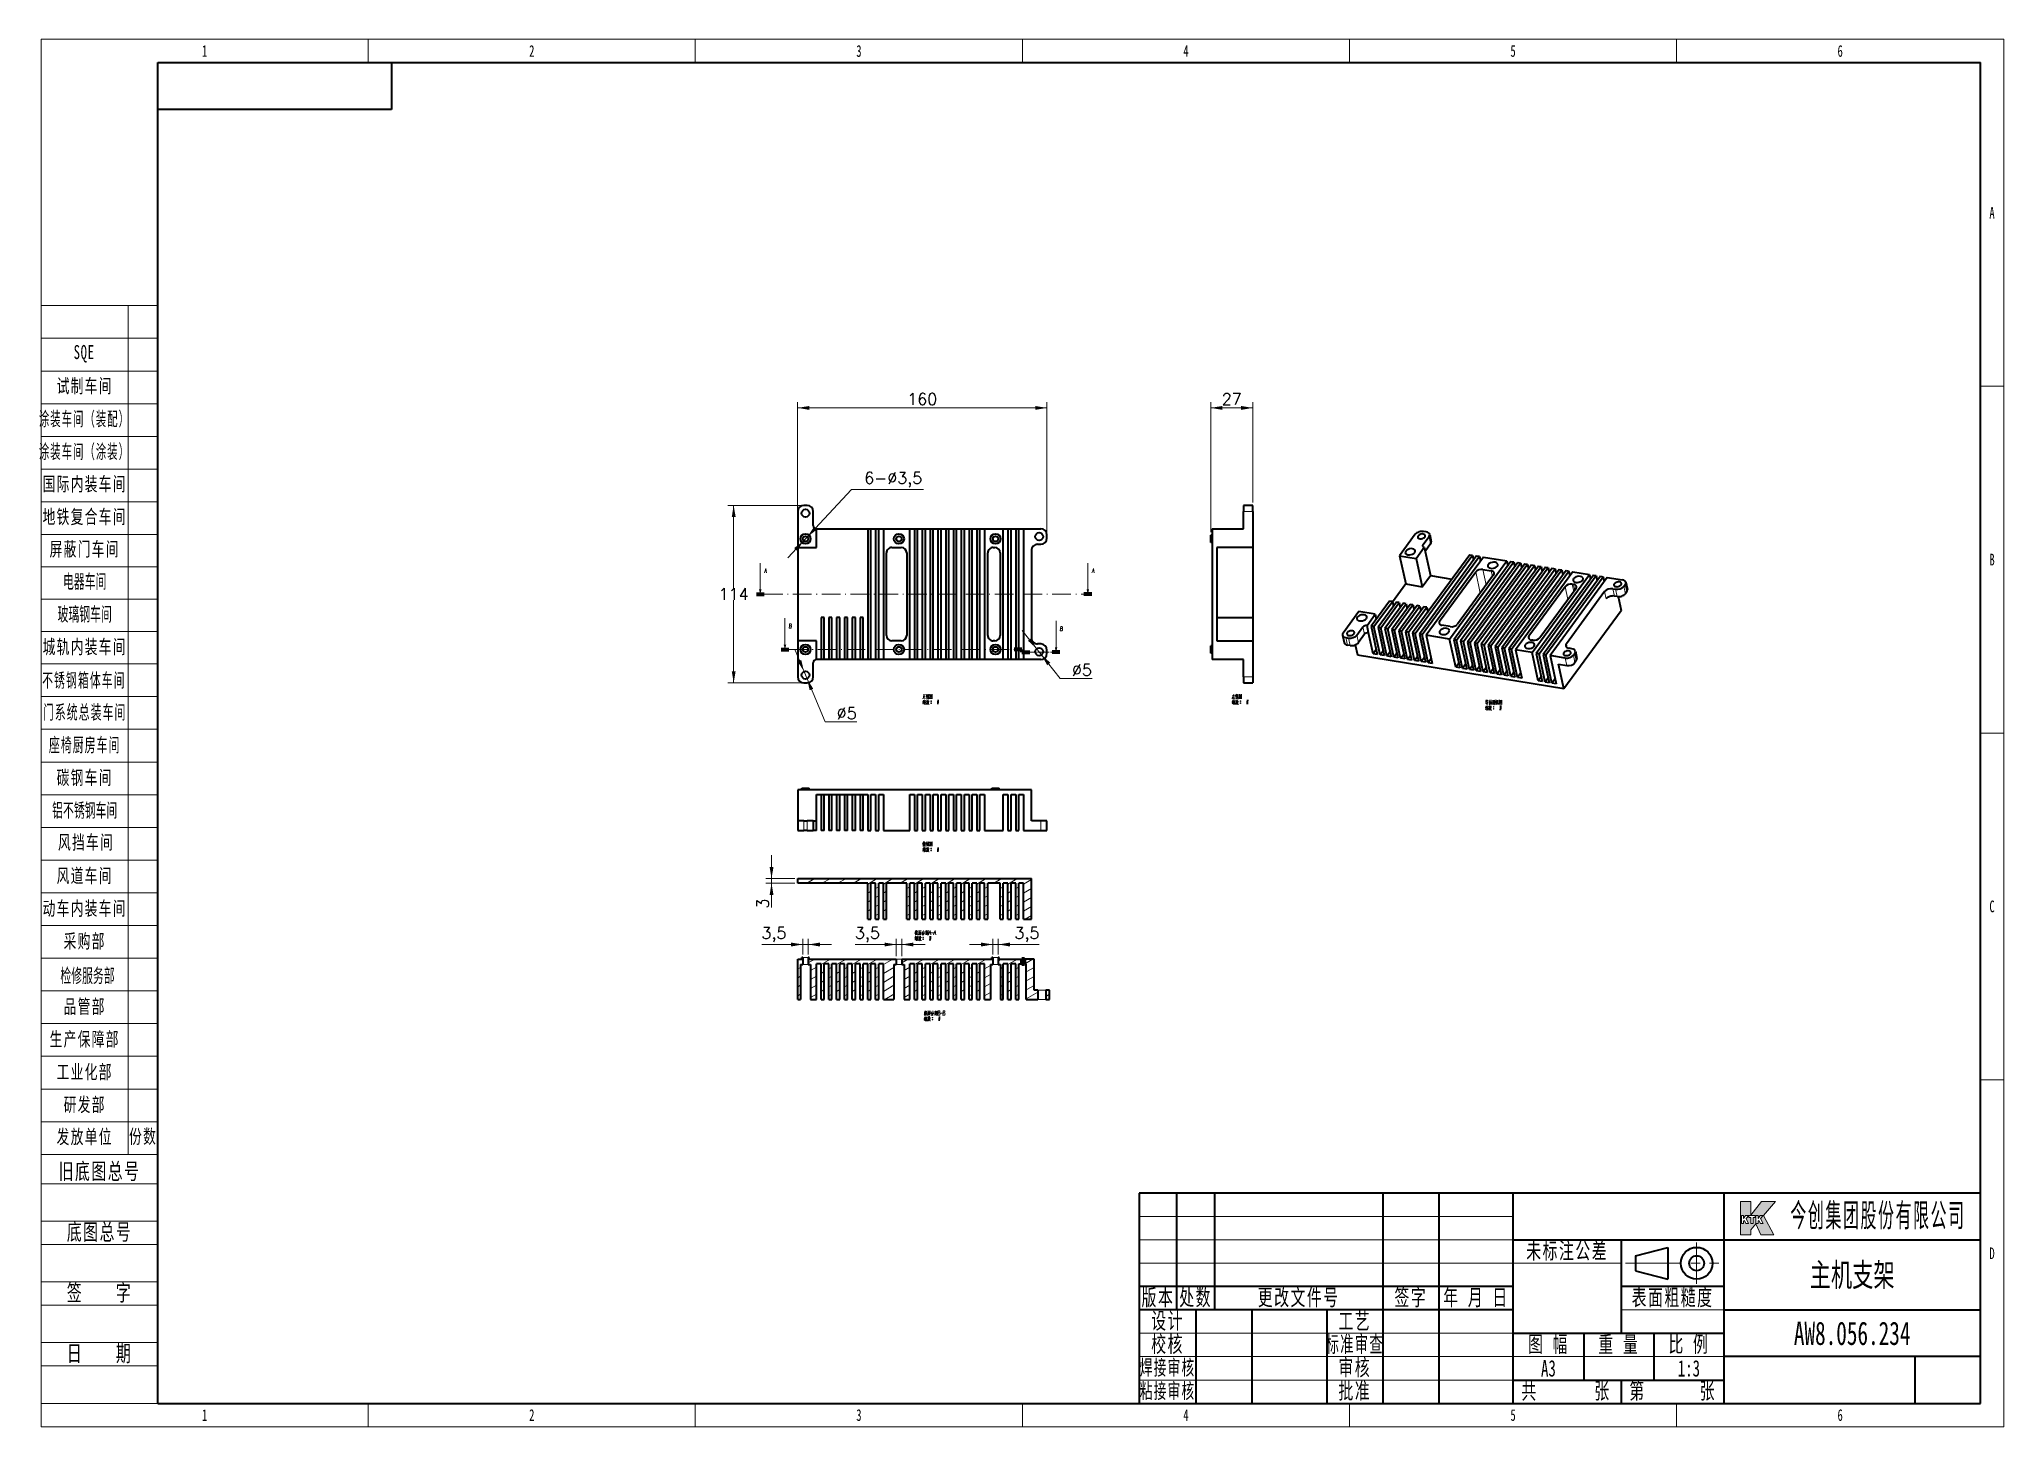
# Model space of a CAD drawing. Header units: millimetres. Extents: x -631 to 3210, y -561 to 2288.
# Drawn here: x -631 to 630, y 1396 to 2288 of the extents above; entities that cross this region are included whole.
import ezdxf
from ezdxf.enums import TextEntityAlignment as Align

# ---------------------------------------------------------------- set-up
doc = ezdxf.new("R2010")
doc.units = ezdxf.units.MM
doc.linetypes.add('DASHDOT', pattern=[18.5, 12, -3, 0.5, -3])
doc.linetypes.add('点画线', pattern=[18, 12, -2, 2, -2])
doc.layers.get('0').update_dxf_attribs({"lineweight": 18})
for name, color, linetype, lineweight in [('中心线层', 1, '点画线', 18), ('尺寸线层', 3, 'Continuous', 18), ('文本层', 3, 'Continuous', 18), ('粗实线层', 7, 'Continuous', 35), ('细实线层', 7, 'Continuous', 18), ('细线0层', 255, 'Continuous', 18)]:
    doc.layers.add(name, color=color, linetype=linetype, lineweight=lineweight)
doc.styles.add('_CAXA_TXTSTYLE_OVERRID_1', font='', dxfattribs={"width": 0.667, "height": 3.5})
doc.styles.get("Standard").update_dxf_attribs({"font": 'txt.shx', "bigfont": 'gbcbig.shx'})
doc.styles.add('标准', font='', dxfattribs={"width": 0.667})
doc.styles.get('_CAXA_TXTSTYLE_OVERRID_1').set_extended_font_data('仿宋')
doc.styles.get('标准').set_extended_font_data('宋体')
doc.dimstyles.get("Standard").update_dxf_attribs({"dimscale": 3, "dimtxt": 0.18, "dimasz": 0.18, "dimexe": 0.18, "dimexo": 0.0625, "dimgap": 0.09, "dimtad": 0, "dimtih": 1, "dimtoh": 1, "dimdec": 4, "dimzin": 0, "dimdsep": 46, "dimtxsty": 'Standard', "dimcen": 0.09, "dimdle": 0.36, "dimadec": 0, "dimazin": 0, "dimtfac": 1, "dimtdec": 4, "dimtofl": 0, "dimtmove": 0, "dimatfit": 3, "dimfxl": 0, "dimtolj": 1, "dimtzin": 0, "dimarcsym": 0})

msp = doc.modelspace()

# ---------------------------------------------------------------- blocks, each defined once
blk = doc.blocks.new('*X2')
at = {"layer": '尺寸线层', "linetype": 'Continuous'}
for p, q in [((-185, 91.49), (-210, 91.49)), ((-191.37, 91.49), (-191.37, -90.21)), ((-185, 84.49), (-210, 84.49)), ((-185, 77.49), (-210, 77.49)), ((-185, 70.49), (-210, 70.49)), ((-185, 63.49), (-210, 63.49)), ((-185, 56.49), (-210, 56.49)), ((-185, 49.49), (-210, 49.49)), ((-185, 42.49), (-210, 42.49)), ((-185, 35.56), (-210, 35.56)), ((-185, 35.56), (-210, 35.56)), ((-185, 28.64), (-210, 28.64)), ((-185, 28.64), (-210, 28.64)), ((-185, 21.71), (-210, 21.71)), ((-185, 21.71), (-210, 21.71)), ((-185, 14.79), (-210, 14.79)), ((-185, 7.79), (-210, 7.79)), ((-185, 0.79), (-210, 0.79)), ((-185, -6.21), (-210, -6.21)), ((-185, -13.21), (-210, -13.21)), ((-185, -20.21), (-210, -20.21)), ((-185, -27.21), (-210, -27.21)), ((-185, -34.21), (-210, -34.21)), ((-185, -41.21), (-210, -41.21)), ((-185, -48.21), (-210, -48.21)), ((-185, -55.21), (-210, -55.21)), ((-185, -62.21), (-210, -62.21)), ((-185, -69.21), (-210, -69.21)), ((-185, -76.21), (-210, -76.21)), ((-185, -83.21), (-210, -83.21)), ((-185, -90.21), (-210, -90.21))]:
    blk.add_line(p, q, dxfattribs=at)
at = {"layer": '文本层'}
for p, q in [((-210, -96.5), (-185, -96.5)), ((-210, -104.5), (-185, -104.5)), ((-210, -109.5), (-185, -109.5)), ((-210, -117.5), (-185, -117.5)), ((-210, -122.5), (-185, -122.5)), ((-210, -130.5), (-185, -130.5)), ((-210, -135.5), (-185, -135.5)), ((-210, -143.5), (-185, -143.5))]:
    blk.add_line(p, q, dxfattribs=at)
at = {"layer": '粗实线层'}
for p, q in [((-185, -143.5), (-185, 143.5)), ((-185, 143.5), (205, 143.5)), ((-135, 143.5), (-135, 133.5)), ((205, -143.5), (205, 143.5)), ((-135, 133.5), (-185, 133.5)), ((-185, -143.5), (205, -143.5))]:
    blk.add_line(p, q, dxfattribs=at)
at = {"layer": '细实线层'}
for p, q in [((-210, -148.5), (-210, 148.5)), ((-210, 148.5), (210, 148.5)), ((-140, 148.5), (-140, 143.5)), ((-70, 148.5), (-70, 143.5)), ((0, 148.5), (0, 143.5)), ((70, 148.5), (70, 143.5)), ((140, 148.5), (140, 143.5)), ((210, -148.5), (210, 148.5)), ((210, 148.5), (210, 143.5)), ((210, 74.25), (205, 74.25)), ((210, 0), (205, 0)), ((210, -74.25), (205, -74.25)), ((-140, -148.5), (-140, -143.5)), ((-70, -148.5), (-70, -143.5)), ((0, -148.5), (0, -143.5)), ((70, -148.5), (70, -143.5)), ((140, -148.5), (140, -143.5)), ((210, -148.5), (210, -143.5)), ((-210, -148.5), (210, -148.5)), ((-210, -148.5), (-185, -148.5)), ((210, -148.5), (205, -148.5))]:
    blk.add_line(p, q, dxfattribs=at)
at = {"layer": '尺寸线层', "linetype": 'Continuous', "char_height": 3, "attachment_point": 5, "style": '标准'}
for s, insert, width, line_spacing_factor in [('\\T1.1;\\W0.667;SQE', (-200.8, 81.17), 31.0587, 0.47619), ('\\T1.1;\\W0.667;试制车间', (-200.68, 74.14), 31.0587, 0.57381), ('\\T1.1;\\W0.54149;涂装车间（装配）', (-200.73, 67.06), 27.5396, 0.574243), ('\\T1.1;\\W0.54149;涂装车间（涂装）', (-200.73, 60.06), 27.5396, 0.574243), ('\\T1.1;\\W0.667;国际内装车间', (-200.68, 53.14), 31.0587, 0.561905), ('\\T1.1;\\W0.667;地铁复合车间', (-200.68, 46.14), 31.0587, 0.561905), ('\\T1.1;\\W0.667;屏蔽门车间', (-200.68, 39.21), 31.0587, 0.561905), ('\\W1;{\\W0.567;\\T1;电器车间}', (-200.68, 32.29), 37.2629, 0.561905), ('\\W1;{\\W0.567;\\T1;玻璃钢车间}', (-200.68, 25.29), 37.2629, 0.564286), ('\\T1.1;城轨内装车间', (-200.68, 18.29), 18.6315, 1.15057), ('\\T1.1;{\\W0.567;不锈钢箱体车间}', (-200.85, 11.13), 18.6315, 1.15057), ('\\T1.1;{\\W0.567;门系统总装车间}', (-200.68, 4.29), 18.6315, 1.15057), ('\\T1.1;{\\W0.567;座椅厨房车间}', (-200.68, -2.71), 18.6315, 1.15057), ('\\T1.1;碳钢车间', (-200.68, -9.71), 18.6315, 1.15057), ('{\\W0.567;\\T1;铝不锈钢车间}', (-200.68, -16.71), 18.6315, 1.15057), ('\\T1.1;风挡车间', (-200.39, -23.55), 18.6315, 1.15057), ('\\T1.1;风道车间', (-200.68, -30.71), 18.6315, 1.15057), ('\\T1.1;动车内装车间', (-200.68, -37.71), 18.6315, 1.15057), ('\\T1.1;采购部', (-200.68, -44.71), 18.6315, 1.15057), ('\\W1;{\\W0.567;\\T1;检修服务部}', (-200.08, -52.1), 37.2629, 0.564286), ('\\T1.1;品管部', (-200.68, -58.71), 18.6315, 1.15057), ('\\T1.1;生产保障部', (-200.68, -65.71), 18.6315, 1.15057), ('\\T1.1;工业化部', (-200.68, -72.71), 18.6315, 1.15057), ('\\T1.1;研发部', (-200.68, -79.71), 18.6315, 1.15057), ('\\T1.1;发放单位', (-200.68, -86.58), 18.6315, 0.853342), ('\\T1.1;份数', (-188.18, -86.53), 6.3685, 1.15057)]:
    blk.add_mtext(s, dxfattribs=dict(at, insert=insert, width=width, line_spacing_factor=line_spacing_factor))
at = {"layer": '尺寸线层', "style": '标准'}
for tag, height, width, p in [('T1', 2.5, 0.667, (-175, 146)), ('T2', 2.5, 0.667, (-105, 146)), ('T3', 2.5, 0.667, (-35, 146)), ('T4', 2.5, 0.667, (35, 146)), ('T5', 2.5, 0.667, (105, 146)), ('T6', 2.5, 0.667, (175, 146)), ('R1', 2.5, 0.667, (207.5, 111.38)), ('SQE', 3.5, 0.667, (-188.18, 80.99)), ('试制车间', 3.5, 0.28375, (-188.18, 73.99)), ('涂装车间（装配）', 3.5, 0.147264, (-188.18, 66.99)), ('涂装车间（涂装）', 3.5, 0.147264, (-188.18, 59.99)), ('国际内装车间', 3.5, 0.189302, (-188.18, 52.99)), ('地铁复合车间', 3.5, 0.186278, (-188.18, 46.02)), ('屏蔽门车间', 3.5, 0.225254, (-188.18, 39.14)), ('R2', 2.5, 0.667, (207.5, 37.12)), ('电器车间', 3.5, 0.292284, (-188.18, 32.21)), ('玻璃钢车间', 3.5, 0.225603, (-188.18, 25.29)), ('城轨内装车间', 3.5, 0.186278, (-188.18, 18.29)), ('不锈钢箱体车间', 3.5, 0.15932, (-188.18, 11.29)), ('门系统总装车间', 3.5, 0.161527, (-188.18, 4.29)), ('座椅厨房车间', 3.5, 0.186516, (-188.18, -2.71)), ('碳钢车间', 3.5, 0.28375, (-188.18, -9.71)), ('铝不锈钢车间', 3.5, 0.186397, (-188.18, -16.71)), ('风挡车间', 3.5, 0.284026, (-188.18, -23.71)), ('风道车间', 3.5, 0.284026, (-188.18, -30.71)), ('动车内装车间', 3.5, 0.186397, (-188.18, -37.71)), ('R3', 2.5, 0.667, (207.5, -37.12)), ('采购部', 3.5, 0.378308, (-188.18, -44.71)), ('检修服务部', 3.5, 0.223014, (-188.18, -51.71)), ('品管部', 3.5, 0.389426, (-188.18, -58.71)), ('生产保障部', 3.5, 0.223356, (-188.18, -65.71)), ('工业化部', 3.5, 0.281557, (-188.18, -72.71)), ('研发部', 3.5, 0.3788, (-188.18, -79.71)), ('旧底图总号', 3, 0.667, (-197.5, -100.5)), ('底图总号', 3, 0.667, (-197.5, -113.5)), ('R4', 2.5, 0.667, (207.5, -111.38)), ('签字', 3, 0.667, (-197.5, -126.5)), ('日期', 3, 0.667, (-197.5, -139.5)), ('B1', 2.5, 0.667, (-175, -146)), ('B2', 2.5, 0.667, (-105, -146)), ('B3', 2.5, 0.667, (-35, -146)), ('B4', 2.5, 0.667, (35, -146)), ('B5', 2.5, 0.667, (105, -146)), ('B6', 2.5, 0.667, (175, -146))]:
    blk.add_attdef(tag, text='', height=height, dxfattribs=dict(at, width=width)).set_placement(p, align=Align.MIDDLE_CENTER)
at = {"layer": '尺寸线层', "style": '标准', "width": 0.667}
blk.add_attdef('图号', text='', height=5.33, rotation=180, dxfattribs=at).set_placement((-160, 138.5), align=Align.MIDDLE_CENTER)
at = {"layer": '文本层', "char_height": 3.5, "width": 25, "attachment_point": 5, "style": '标准'}
for s, insert in [('\\T1.1;旧底图总号', (-197.5, -94)), ('\\T1.1;底图总号', (-197.5, -107)), ('\\T1.1;签    字', (-197.5, -120)), ('\\T1.1;日    期', (-197.5, -133))]:
    blk.add_mtext(s, dxfattribs=dict(at, insert=insert))
blk = doc.blocks.new('*X3')
at = {"layer": '粗实线层'}
h = blk.add_hatch(color=150, dxfattribs=at)
h.paths.add_polyline_path([(-51.35, 36.06), (-51.35, 40.67), (-51.35, 43.23), (-49.09, 43.23), (-49.09, 40.29), (-46.81, 43.23), (-43.85, 43.23), (-46.43, 40.25), (-44.22, 36.08), (-46.97, 36.08), (-48.02, 38.42), (-49.13, 37.14), (-49.13, 36.06)], flags=0)
h.paths.add_polyline_path([(-50.68, 39.59), (-50.67, 39.61), (-50.23, 40.23), (-49.58, 40.23), (-50.13, 39.6), (-49.61, 38.49), (-50.17, 38.49), (-50.49, 39.18), (-50.68, 38.97), (-50.68, 38.49), (-51.13, 38.49), (-51.13, 39.61), (-51.13, 40.23), (-50.68, 40.23), (-50.68, 39.61)], flags=0)
h.paths.add_polyline_path([(-49.12, 38.49), (-49.12, 39.61), (-49.12, 39.76), (-49.55, 39.76), (-49.55, 40.23), (-48.19, 40.23), (-48.19, 39.76), (-48.65, 39.76), (-48.65, 38.49)], flags=0)
h.paths.add_polyline_path([(-48.03, 38.49), (-48.03, 39.53), (-48.03, 40.23), (-47.58, 40.23), (-47.58, 39.59), (-47.13, 40.23), (-46.48, 40.23), (-47.03, 39.6), (-46.51, 38.49), (-47.07, 38.49), (-47.39, 39.18), (-47.58, 38.97), (-47.58, 38.49)], flags=0)
at = {"layer": '中心线层'}
for p, q in [((-60.71, 25.6), (-60.71, 34.4)), ((-75.97, 30), (-55.97, 30))]:
    blk.add_line(p, q, dxfattribs=at)
at = {"layer": '尺寸线层'}
for p, q in [((-100, 40), (-180, 40)), ((-100, 35), (-180, 35)), ((-100, 30), (-180, 30)), ((-100, 15), (-180, 15)), ((-54.87, 10), (-180, 10)), ((-100, 5), (-180, 5))]:
    blk.add_line(p, q, dxfattribs=at)
at = {"layer": '文本层', "color": 150}
for p, q in [((-51.35, 36.06), (-51.35, 43.23)), ((-51.35, 43.23), (-49.09, 43.23)), ((-49.09, 43.23), (-49.09, 40.29)), ((-49.09, 40.29), (-46.81, 43.23)), ((-46.81, 43.23), (-43.85, 43.23)), ((-46.43, 40.25), (-43.85, 43.23)), ((-51.13, 40.23), (-51.13, 38.49)), ((-51.13, 40.23), (-50.68, 40.23)), ((-51.13, 38.49), (-50.68, 38.49)), ((-50.68, 40.23), (-50.68, 39.59)), ((-50.68, 39.59), (-50.23, 40.23)), ((-50.68, 38.97), (-50.49, 39.18)), ((-50.68, 38.49), (-50.68, 38.97)), ((-50.49, 39.18), (-50.17, 38.49)), ((-50.23, 40.23), (-49.58, 40.23)), ((-50.17, 38.49), (-49.61, 38.49)), ((-50.13, 39.6), (-49.58, 40.23)), ((-49.61, 38.49), (-50.13, 39.6)), ((-49.55, 40.23), (-48.19, 40.23)), ((-49.55, 40.23), (-49.55, 39.76)), ((-49.55, 39.76), (-49.12, 39.76)), ((-49.13, 37.14), (-48.02, 38.42)), ((-49.12, 39.76), (-49.12, 38.49)), ((-49.12, 38.49), (-48.65, 38.49)), ((-48.65, 39.76), (-48.19, 39.76)), ((-48.65, 39.76), (-48.65, 38.49)), ((-48.19, 40.23), (-48.19, 39.76)), ((-48.03, 40.23), (-48.03, 38.49)), ((-48.03, 40.23), (-47.58, 40.23)), ((-48.03, 38.49), (-47.58, 38.49)), ((-48.02, 38.42), (-46.97, 36.08)), ((-47.58, 40.23), (-47.58, 39.59)), ((-47.58, 39.59), (-47.13, 40.23)), ((-47.58, 38.97), (-47.39, 39.18)), ((-47.58, 38.49), (-47.58, 38.97)), ((-47.39, 39.18), (-47.07, 38.49)), ((-47.13, 40.23), (-46.48, 40.23)), ((-47.07, 38.49), (-46.51, 38.49)), ((-47.03, 39.6), (-46.48, 40.23)), ((-46.51, 38.49), (-47.03, 39.6)), ((-46.43, 40.25), (-44.22, 36.08)), ((-51.35, 36.06), (-49.13, 36.06)), ((-49.13, 36.06), (-49.13, 37.14)), ((-46.97, 36.08), (-44.22, 36.08))]:
    blk.add_line(p, q, dxfattribs=at)
at = {"layer": '文本层'}
blk.add_line((-49.13, 36.06), (-49.13, 36.06), dxfattribs=at)
at = {"layer": '粗实线层'}
for p, q in [((-180, 45), (-180, 0)), ((0, 45), (-180, 45)), ((-172, 45), (-172, 20)), ((-163.87, 45), (-163.87, 20)), ((-127.87, 45), (-127.87, 0)), ((-115.87, 45), (-115.87, 0)), ((-100, 0), (-100, 45)), ((-54.87, 45), (-54.87, 0)), ((0, 0), (0, 45)), ((-100, 35), (0, 35)), ((-76.87, 35), (-76.87, 15)), ((-73.79, 31.6), (-66.89, 33.4)), ((-73.79, 31.6), (-73.79, 28.4)), ((-66.89, 33.4), (-66.89, 26.6)), ((-73.79, 28.4), (-66.89, 26.6)), ((-100, 25), (-180, 25)), ((-54.87, 25), (-76.87, 25)), ((-100, 20), (-180, 20)), ((-167.87, 20), (-167.87, 0)), ((-155.87, 20), (-155.87, 0)), ((-139.87, 20), (-139.87, 0)), ((-54.87, 20), (0, 20)), ((-100, 15), (-54.87, 15)), ((-84.87, 15), (-84.87, 5)), ((-69.87, 15), (-69.87, 5)), ((0, 10), (-54.87, 10)), ((-14.04, 10), (-14.04, 0)), ((-100, 5), (-54.87, 5)), ((-76.87, 5), (-76.87, 0)), ((-180, 0), (0, 0))]:
    blk.add_line(p, q, dxfattribs=at)
for radius in [3.4, 1.6]:
    blk.add_circle((-60.71, 30), radius, dxfattribs=at)
at = {"layer": '细线0层'}
for p, q in [((-100, 30), (-76.87, 30)), ((-54.87, 20), (-76.87, 20))]:
    blk.add_line(p, q, dxfattribs=at)
at = {"layer": '尺寸线层', "attachment_point": 5}
for s, insert, char_height, width, style in [('\\T1.1;{\\W0.5;\\C150;今创集团股份有限公司}', (-21.9, 40), 5, 42.792, '_CAXA_TXTSTYLE_OVERRID_1'), ('\\T1.1;\\H0.929172x;\\W0.610078;焊接审核', (-173.93, 7.5), 3.5, 18.4107, '标准')]:
    blk.add_mtext(s, dxfattribs=dict(at, insert=insert, char_height=char_height, width=width, style=style))
at = {"layer": '尺寸线层', "char_height": 3.5, "attachment_point": 5, "style": '标准'}
for s, insert, width, line_spacing_factor in [('\\T1.1;\\W0.667;未标注公差', (-88.43, 32.5), 38.5655, 0.921667), ('\\T1.1;\\W0.667;版本', (-176, 22.5), 13.336, 0.921667), ('\\T1.1;\\W0.667;更改文件号', (-145.87, 22.5), 60.012, 0.917778), ('\\T1.1;\\W0.667;签字', (-121.87, 22.5), 20.004, 0.921667), ('\\T1.1;\\W0.667;年 月 日', (-107.93, 22.5), 26.4475, 0.921667), ('\\T1.1;\\W0.667;表面粗糙度', (-65.87, 22.5), 36.674, 0.921667), ('\\T1.1;\\W0.667;设计', (-173.93, 17.5), 20.2285, 0.886667), ('\\T1.1;\\W0.667;工艺', (-133.87, 17.5), 20.004, 0.847778), ('\\T1.1;\\W0.667;图 幅', (-92.43, 12.5), 25.2295, 0.917778), ('\\T1.1;\\W0.667;重 量', (-77.37, 12.5), 25.005, 0.875), ('\\T1.1;\\W0.667;比 例', (-62.37, 12.5), 25.005, 0.902222), ('\\T1.1;\\W0.667;审核', (-133.87, 7.5), 20.004, 0.925556), ('\\T1.1;\\W0.667;共', (-96.46, 2.5), 11.8108, 0.902222), ('\\T1.1;\\W0.667;张', (-80.87, 2.5), 13.336, 0.894444), ('\\T1.1;\\W0.667;第', (-73.37, 2.5), 11.669, 0.913889), ('\\T1.1;\\W0.667;张', (-58.31, 2.5), 11.4846, 0.894444)]:
    blk.add_mtext(s, dxfattribs=dict(at, insert=insert, width=width, line_spacing_factor=line_spacing_factor))
at = {"layer": '尺寸线层', "linetype": 'Continuous', "char_height": 3.5, "attachment_point": 5, "style": '标准'}
for s, insert, width, line_spacing_factor in [('\\T1.1;\\W0.667;处数', (-167.93, 22.5), 13.5605, 0.917778), ('\\T1.1;\\W0.667;校核', (-173.93, 12.5), 20.2285, 0.925556), ('\\T1.1;\\W0.594321;标准审查', (-133.87, 12.5), 19.1319, 0.917778), ('\\T1.1;\\W0.667;批准', (-133.87, 2.5), 20.004, 0.91)]:
    blk.add_mtext(s, dxfattribs=dict(at, insert=insert, width=width, line_spacing_factor=line_spacing_factor))
at = {"layer": '尺寸线层', "linetype": 'Continuous', "insert": (-173.93, 2.5), "char_height": 3.5, "width": 18.4107, "attachment_point": 5, "style": '标准'}
blk.add_mtext('\\T1.1;\\H0.929172x;\\W0.610078;粘接审核', dxfattribs=at)
at = {"layer": '尺寸线层', "style": '标准'}
for tag, height, width, p in [('KTK版本4', 3.34, 0.37182, (-176, 42.5)), ('处数4', 3.36, 0.62988, (-167.93, 42.5)), ('更改文件号4', 3.36, 0.667, (-145.87, 42.5)), ('签字4', 3.34, 0.667, (-121.87, 42.5)), ('年月日4', 3.34, 0.667, (-107.93, 42.5)), ('材料', 5, 0.667, (-77.43, 40)), ('KTK版本3', 3.34, 0.374264, (-176, 37.5)), ('处数3', 3.36, 0.636828, (-167.93, 37.5)), ('更改文件号3', 3.36, 0.667, (-145.87, 37.5)), ('签字3', 3.34, 0.667, (-121.87, 37.5)), ('年月日3', 3.34, 0.667, (-107.93, 37.5)), ('KTK版本2', 3.34, 0.374264, (-176, 32.5)), ('处数2', 3.36, 0.636828, (-167.93, 32.5)), ('更改文件号2', 3.36, 0.667, (-145.87, 32.5)), ('签字2', 3.34, 0.667, (-121.87, 32.5)), ('年月日2', 3.34, 0.667, (-107.93, 32.5)), ('KTK版本', 3.34, 0.429424, (-176, 27.5)), ('处数1', 3.36, 0.647024, (-167.93, 27.5)), ('更改文件号1', 3.36, 0.667, (-145.87, 27.5)), ('签字1', 3.34, 0.667, (-121.87, 27.5)), ('年月日1', 3.34, 0.667, (-107.93, 27.5)), ('名称', 5, 0.667, (-27.43, 27.5)), ('设计', 3.47, 0.667, (-161.87, 17.5)), ('设计日期', 3.5, 0.667, (-147.87, 17.5)), ('工艺', 3.5, 0.667, (-121.87, 17.5)), ('工艺日期', 3.41, 0.667, (-107.93, 17.5)), ('图号', 5, 0.667, (-27.43, 15)), ('校核', 3.5, 0.667, (-161.87, 12.5)), ('校核日期', 3.33, 0.667, (-147.87, 12.5)), ('标准审核', 3.33, 0.594979, (-121.87, 12.5)), ('标准审核日期', 3.33, 0.525265, (-107.93, 12.5)), ('焊接审核', 3.25, 0.602894, (-161.87, 7.5)), ('焊接审核日期', 3.25, 0.538358, (-147.87, 7.5)), ('审核', 3.33, 0.667, (-121.87, 7.5)), ('审核日期', 3.33, 0.667, (-107.93, 7.5)), ('图幅', 3.36, 0.667, (-92.43, 7.5)), ('重量', 3.5, 0.667, (-77.37, 7.5)), ('比例', 3.41, 0.667, (-62.37, 7.5)), ('粘接审核', 3.25, 0.602894, (-161.87, 2.5)), ('粘接审核日期', 3.25, 0.538358, (-147.87, 2.5)), ('批准', 3.38, 0.667, (-121.87, 2.5)), ('批准日期', 3.37, 0.667, (-107.93, 2.5)), ('共几张', 3.38, 0.512128, (-88.89, 2.5)), ('第几张', 3.36, 0.521411, (-65.81, 2.5)), ('原图号', 5, 0.667, (-34.45, 5.12)), ('客户版本', 5, 0.462605, (-7.02, 5))]:
    blk.add_attdef(tag, text='', height=height, dxfattribs=dict(at, width=width)).set_placement(p, align=Align.MIDDLE_CENTER)
blk = doc.blocks.new('*X4')
at = {"layer": '尺寸线层', "linetype": 'Continuous'}
for points in [[(-144.3, 2050.8), (-136.8, 2052), (-136.8, 2049.5)], [(15.7, 2050.8), (8.2, 2052), (8.2, 2049.5)]]:
    blk.add_hatch(color=0, dxfattribs=at).paths.add_polyline_path(points, flags=0)
at = {"layer": '尺寸线层', "color": 0, "linetype": 'Continuous'}
for p, q in [((-144.3, 1963), (-144.3, 2054.5)), ((-144.3, 2050.8), (15.7, 2050.8)), ((15.7, 1969), (15.7, 2054.5))]:
    blk.add_line(p, q, dxfattribs=at)
at = {"layer": '尺寸线层', "color": 0, "insert": (-64.3, 2056.4), "char_height": 7.5, "width": 36.429, "attachment_point": 5}
blk.add_mtext('160', dxfattribs=at)
blk = doc.blocks.new('*X5')
at = {"layer": '尺寸线层', "linetype": 'Continuous'}
for points in [[(120.9, 2050.8), (128.4, 2049.5), (128.4, 2052)], [(147.9, 2050.8), (140.4, 2049.5), (140.4, 2052)]]:
    blk.add_hatch(color=0, dxfattribs=at).paths.add_polyline_path(points, flags=0)
at = {"layer": '尺寸线层', "color": 0, "linetype": 'Continuous'}
for p, q in [((120.9, 1970.9), (120.9, 2054.5)), ((147.9, 2050.8), (120.9, 2050.8)), ((147.9, 1990), (147.9, 2054.5))]:
    blk.add_line(p, q, dxfattribs=at)
at = {"layer": '尺寸线层', "color": 0, "insert": (134.4, 2056.4), "char_height": 7.5, "width": 24.286, "attachment_point": 5}
blk.add_mtext('27', dxfattribs=at)
blk = doc.blocks.new('*X6')
at = {"layer": '尺寸线层', "linetype": 'Continuous'}
for points in [[(-185.4, 1988.2), (-186.6, 1980.7), (-184.1, 1980.7)], [(-185.4, 1874.2), (-186.6, 1881.7), (-184.1, 1881.7)]]:
    blk.add_hatch(color=0, dxfattribs=at).paths.add_polyline_path(points, flags=0)
at = {"layer": '尺寸线层', "color": 0, "linetype": 'Continuous'}
for p, q in [((-140.1, 1988.2), (-189.1, 1988.2)), ((-185.4, 1934.9), (-185.4, 1988.2)), ((-185.4, 1927.4), (-185.4, 1874.2)), ((-142.1, 1874.2), (-189.1, 1874.2))]:
    blk.add_line(p, q, dxfattribs=at)
at = {"layer": '尺寸线层', "color": 0, "insert": (-185.4, 1931.2), "char_height": 7.5, "width": 37.143, "attachment_point": 5}
blk.add_mtext('114', dxfattribs=at)
blk = doc.blocks.new('*X25')
at = {"layer": '尺寸线层', "linetype": 'Continuous'}
for points in [[(-161.1, 1748.5), (-159.8, 1756), (-162.3, 1756)], [(-161.1, 1745.5), (-159.8, 1738), (-162.3, 1738)]]:
    blk.add_hatch(color=0, dxfattribs=at).paths.add_polyline_path(points, flags=0)
at = {"layer": '尺寸线层', "color": 0, "linetype": 'Continuous'}
for p, q in [((-161.1, 1763.5), (-161.1, 1729.9)), ((-146.1, 1748.5), (-164.8, 1748.5)), ((-146.1, 1745.5), (-164.8, 1745.5))]:
    blk.add_line(p, q, dxfattribs=at)
at = {"layer": '尺寸线层', "color": 0, "insert": (-166.7, 1732.4), "char_height": 7.5, "width": 15, "attachment_point": 5, "rotation": 90}
blk.add_mtext('3', dxfattribs=at)
blk = doc.blocks.new('*X26')
at = {"layer": '尺寸线层', "linetype": 'Continuous'}
for points in [[(-141, 1706.2), (-148.5, 1704.9), (-148.5, 1707.4)], [(-137.5, 1706.2), (-130, 1704.9), (-130, 1707.4)]]:
    blk.add_hatch(color=0, dxfattribs=at).paths.add_polyline_path(points, flags=0)
at = {"layer": '尺寸线层', "color": 0, "linetype": 'Continuous'}
for p, q in [((-122.5, 1706.2), (-167.3, 1706.2)), ((-141, 1699.7), (-141, 1709.9)), ((-137.5, 1699.7), (-137.5, 1709.9))]:
    blk.add_line(p, q, dxfattribs=at)
at = {"layer": '尺寸线层', "color": 0, "insert": (-159.5, 1712.5), "char_height": 7.5, "width": 31.429, "attachment_point": 5}
blk.add_mtext('3,5', dxfattribs=at)
blk = doc.blocks.new('*X27')
at = {"layer": '尺寸线层', "linetype": 'Continuous'}
for points in [[(-81, 1706.2), (-88.5, 1704.9), (-88.5, 1707.4)], [(-77.5, 1706.2), (-70, 1704.9), (-70, 1707.4)]]:
    blk.add_hatch(color=0, dxfattribs=at).paths.add_polyline_path(points, flags=0)
at = {"layer": '尺寸线层', "color": 0, "linetype": 'Continuous'}
for p, q in [((-62.5, 1706.2), (-107.3, 1706.2)), ((-81, 1698.7), (-81, 1709.9)), ((-77.5, 1698.7), (-77.5, 1709.9))]:
    blk.add_line(p, q, dxfattribs=at)
at = {"layer": '尺寸线层', "color": 0, "insert": (-99.5, 1712.5), "char_height": 7.5, "width": 31.429, "attachment_point": 5}
blk.add_mtext('3,5', dxfattribs=at)
blk = doc.blocks.new('*X28')
at = {"layer": '尺寸线层', "linetype": 'Continuous'}
for points in [[(-19, 1706.2), (-26.5, 1704.9), (-26.5, 1707.4)], [(-15.5, 1706.2), (-8, 1704.9), (-8, 1707.4)]]:
    blk.add_hatch(color=0, dxfattribs=at).paths.add_polyline_path(points, flags=0)
at = {"layer": '尺寸线层', "color": 0, "linetype": 'Continuous'}
for p, q in [((10.8, 1706.2), (-34, 1706.2)), ((-19, 1699.7), (-19, 1709.9)), ((-15.5, 1699.7), (-15.5, 1709.9))]:
    blk.add_line(p, q, dxfattribs=at)
at = {"layer": '尺寸线层', "color": 0, "insert": (2.9, 1712.5), "char_height": 7.5, "width": 31.429, "attachment_point": 5}
blk.add_mtext('3,5', dxfattribs=at)
blk = doc.blocks.new('*X29')
at = {"layer": '尺寸线层', "linetype": 'Continuous'}
for points in [[(9.2, 1896.1), (3.6, 1901.2), (5.5, 1902.8)], [(12.3, 1892.2), (15.9, 1885.5), (17.9, 1887.1)]]:
    blk.add_hatch(color=0, dxfattribs=at).paths.add_polyline_path(points, flags=0)
at = {"layer": '尺寸线层', "color": 0, "linetype": 'Continuous'}
for q in [(-0.1, 1907.9), (44.7, 1876.9)]:
    blk.add_line((24.3, 1876.9), q, dxfattribs=at)
at = {"layer": '尺寸线层', "color": 0, "insert": (38.2, 1882.5), "char_height": 7.5, "width": 25.714, "attachment_point": 5}
blk.add_mtext('%%C5', dxfattribs=at)
blk = doc.blocks.new('*X30')
at = {"layer": '尺寸线层', "linetype": 'Continuous'}
for points in [[(-140.2, 1881.5), (-144.3, 1887.9), (-142, 1888.9)], [(-138.3, 1876.9), (-136.6, 1869.5), (-134.3, 1870.4)]]:
    blk.add_hatch(color=0, dxfattribs=at).paths.add_polyline_path(points, flags=0)
at = {"layer": '尺寸线层', "color": 0, "linetype": 'Continuous'}
for q in [(-146, 1895.3), (-106.4, 1849.1)]:
    blk.add_line((-126.7, 1849.1), q, dxfattribs=at)
at = {"layer": '尺寸线层', "color": 0, "insert": (-112.8, 1854.7), "char_height": 7.5, "width": 25.714, "attachment_point": 5}
blk.add_mtext('%%C5', dxfattribs=at)
blk = doc.blocks.new('*X31')
at = {"layer": '尺寸线层', "linetype": 'Continuous'}
for points in [[(-138.1, 1967.9), (-132, 1972.6), (-133.9, 1974.3)], [(-140.5, 1965.4), (-144.7, 1959), (-146.5, 1960.8)]]:
    blk.add_hatch(color=0, dxfattribs=at).paths.add_polyline_path(points, flags=0)
at = {"layer": '尺寸线层', "color": 0, "linetype": 'Continuous'}
for q in [(-150.7, 1954.4), (-63.6, 1998.3)]:
    blk.add_line((-109.7, 1998.3), q, dxfattribs=at)
at = {"layer": '尺寸线层', "color": 0, "insert": (-82.9, 2004.7), "char_height": 7.5, "width": 77.143, "attachment_point": 5}
blk.add_mtext('6-%%C3,5', dxfattribs=at)

# ---------------------------------------------------------------- dimensions: what is measured, and where the dimension line sits
at = {"layer": '尺寸线层'}
for base, p1, p2, picture, middle in [((15.736, 2050.768), (-144.264, 1961.162), (15.736, 1967.162), '*X4', (-64.264, 2050.768)), ((120.886, 2050.768), (147.886, 1988.162), (120.886, 1969.062), '*X5', (134.386, 2050.768)), ((-141.014, 1706.163), (-137.514, 1697.849), (-141.014, 1697.849), '*X26', (-159.371, 1706.163)), ((-81.014, 1706.163), (-77.514, 1696.849), (-81.014, 1696.849), '*X27', (-99.371, 1706.163))]:
    dim = msp.add_linear_dim(base=base, p1=p1, p2=p2, dimstyle='Standard', override={"dimtxt": 2.5, "dimasz": 2.5, "dimexe": 1.25, "dimexo": 0.625, "dimgap": 0.625, "dimtad": 1, "dimtih": 0, "dimtoh": 0, "dimdec": 2, "dimzin": 8, "dimdsep": 44, "dimsah": 1, "dimdle": 5, "dimtdec": 2, "dimtofl": 1, "dimatfit": 0, "dimtfill": 1, "dimtzin": 8}, dxfattribs=at)
    dim.commit()
    dim.dimension.update_dxf_attribs({"geometry": picture, "text_midpoint": middle})
dim = msp.add_diameter_dim_2p(p1=(-140.458, 1965.383), p2=(-138.07, 1967.942), text='6-%%C3,5', dimstyle='Standard', override={"dimtxt": 2.5, "dimasz": 2.5, "dimexe": 1.25, "dimexo": 0.625, "dimgap": 0.625, "dimtad": 1, "dimdec": 2, "dimzin": 8, "dimdsep": 44, "dimsah": 1, "dimdle": 5, "dimtdec": 2, "dimtofl": 1, "dimtmove": 0, "dimatfit": 1, "dimtfill": 1, "dimtzin": 8}, dxfattribs=at)
dim.commit()
dim.dimension.update_dxf_attribs({"geometry": '*X31', "text_midpoint": (-109.703, 1998.347), "dimtype": 163})
dim = msp.add_linear_dim(base=(-185.383, 1988.162), p1=(-140.264, 1874.162), p2=(-138.264, 1988.162), angle=90, dimstyle='Standard', override={"dimtxt": 2.5, "dimasz": 2.5, "dimexe": 1.25, "dimexo": 0.625, "dimgap": 0.625, "dimtad": 1, "dimdec": 2, "dimzin": 8, "dimdsep": 44, "dimsah": 1, "dimdle": 5, "dimtdec": 2, "dimtofl": 1, "dimatfit": 0, "dimtfill": 1, "dimtzin": 8}, dxfattribs=at)
dim.commit()
dim.dimension.update_dxf_attribs({"geometry": '*X6', "text_midpoint": (-185.383, 1931.162)})
for p1, p2, picture, middle in [((9.19, 1896.127), (12.282, 1892.198), '*X29', (24.318, 1876.907)), ((-140.225, 1881.47), (-138.303, 1876.855), '*X30', (-126.723, 1849.058))]:
    dim = msp.add_diameter_dim_2p(p1=p1, p2=p2, dimstyle='Standard', override={"dimtxt": 2.5, "dimasz": 2.5, "dimexe": 1.25, "dimexo": 0.625, "dimgap": 0.625, "dimtad": 1, "dimdec": 2, "dimzin": 8, "dimdsep": 44, "dimpost": '%%C<>', "dimsah": 1, "dimdle": 5, "dimtdec": 2, "dimtofl": 1, "dimtmove": 0, "dimatfit": 1, "dimtfill": 1, "dimtzin": 8}, dxfattribs=at)
    dim.commit()
    dim.dimension.update_dxf_attribs({"geometry": picture, "text_midpoint": middle, "dimtype": 163})
dim = msp.add_linear_dim(base=(-161.075, 1745.473), p1=(-144.264, 1748.473), p2=(-144.264, 1745.473), angle=90, dimstyle='Standard', override={"dimtxt": 2.5, "dimasz": 2.5, "dimexe": 1.25, "dimexo": 0.625, "dimgap": 0.625, "dimtad": 1, "dimtih": 0, "dimtoh": 0, "dimdec": 2, "dimzin": 8, "dimdsep": 44, "dimsah": 1, "dimdle": 5, "dimtdec": 2, "dimtofl": 1, "dimatfit": 0, "dimtfill": 1, "dimtzin": 8}, dxfattribs=at)
dim.commit()
dim.dimension.update_dxf_attribs({"geometry": '*X25', "text_midpoint": (-161.075, 1732.373), "dimtype": 160})
dim = msp.add_linear_dim(base=(-19.014, 1706.163), p1=(-15.514, 1697.849), p2=(-19.014, 1697.849), dimstyle='Standard', override={"dimtxt": 2.5, "dimasz": 2.5, "dimexe": 1.25, "dimexo": 0.625, "dimgap": 0.625, "dimtad": 1, "dimtih": 0, "dimtoh": 0, "dimdec": 2, "dimzin": 8, "dimdsep": 44, "dimsah": 1, "dimdle": 5, "dimtdec": 2, "dimtofl": 1, "dimatfit": 0, "dimtfill": 1, "dimtzin": 8}, dxfattribs=at)
dim.commit()
dim.dimension.update_dxf_attribs({"geometry": '*X28', "text_midpoint": (2.943, 1706.163), "dimtype": 160})

# ---------------------------------------------------------------- hatches: boundary and pattern name
at = {"lineweight": 13}
for points in [[(-169.12, 1934.162), (-168.316, 1931.162), (-167.512, 1934.162)], [(41.182, 1934.162), (41.986, 1931.162), (42.79, 1934.162)], [(-153.25, 1898.662), (-152.446, 1895.662), (-151.643, 1898.662)], [(20.805, 1896.931), (21.609, 1893.931), (22.413, 1896.931)]]:
    msp.add_hatch(color=7, dxfattribs=at).paths.add_polyline_path(points, flags=0)

# ---------------------------------------------------------------- linework, layer by layer
at = {"color": 7, "lineweight": 35}
for p, q in [((-144.264, 1984.162), (-144.264, 1961.162)), ((147.886, 1984.162), (147.886, 1961.162)), ((-132.264, 1973.162), (-99.264, 1973.162)), ((-99.264, 1973.162), (-99.264, 1889.162)), ((-97.264, 1889.162), (-97.264, 1973.162)), ((-94.264, 1973.162), (-94.264, 1889.162)), ((-92.264, 1889.162), (-92.264, 1973.162)), ((-89.264, 1973.162), (-89.264, 1889.162)), ((-72.264, 1889.162), (-72.264, 1973.162)), ((-69.264, 1973.162), (-69.264, 1889.162)), ((-67.264, 1889.162), (-67.264, 1973.162)), ((-64.264, 1973.162), (-64.264, 1889.162)), ((-62.264, 1889.162), (-62.264, 1973.162)), ((-59.264, 1973.162), (-59.264, 1889.162)), ((-57.264, 1889.162), (-57.264, 1973.162)), ((-54.264, 1973.162), (-54.264, 1889.162)), ((-52.264, 1889.162), (-52.264, 1973.162)), ((-49.264, 1973.162), (-49.264, 1889.162)), ((-47.264, 1889.162), (-47.264, 1973.162)), ((-44.264, 1973.162), (-44.264, 1889.162)), ((-42.264, 1889.162), (-42.264, 1973.162)), ((-39.264, 1973.162), (-39.264, 1889.162)), ((-37.264, 1889.162), (-37.264, 1973.162)), ((-34.264, 1973.162), (-34.264, 1889.162)), ((-32.264, 1889.162), (-32.264, 1973.162)), ((-29.264, 1973.162), (-29.264, 1889.162)), ((-27.264, 1889.162), (-27.264, 1973.162)), ((-24.264, 1973.162), (-24.264, 1889.162)), ((-12.264, 1889.162), (-12.264, 1973.162)), ((-9.264, 1973.162), (-9.264, 1889.162)), ((-7.264, 1889.162), (-7.264, 1973.162)), ((-4.264, 1973.162), (-4.264, 1889.162)), ((-2.264, 1889.162), (-2.264, 1973.162)), ((0.736, 1973.162), (0.736, 1889.162)), ((121.886, 1973.162), (121.886, 1889.162)), ((121.886, 1973.162), (141.886, 1973.162)), ((-144.264, 1961.162), (-144.264, 1901.162)), ((-87.264, 1904.662), (-87.264, 1957.662)), ((-74.264, 1957.662), (-74.264, 1904.662)), ((-22.264, 1904.662), (-22.264, 1957.662)), ((-14.264, 1957.662), (-14.264, 1904.662)), ((5.736, 1959.162), (5.736, 1903.162)), ((124.886, 1961.162), (124.886, 1901.162)), ((147.886, 1961.162), (124.886, 1961.162)), ((147.886, 1961.162), (147.886, 1916.162)), ((287.174, 1956.475), (250.416, 1906.24)), ((252.183, 1905.95), (288.94, 1956.184)), ((291.589, 1955.748), (254.832, 1905.513)), ((256.598, 1905.223), (293.356, 1955.457)), ((296.005, 1955.021), (259.248, 1904.786)), ((267.796, 1913.765), (290.989, 1945.461)), ((274.261, 1902.315), (311.018, 1952.549)), ((313.668, 1952.113), (276.91, 1901.879)), ((278.676, 1901.588), (315.434, 1951.822)), ((302.469, 1943.57), (279.277, 1911.875)), ((318.083, 1951.386), (281.326, 1901.152)), ((283.092, 1900.861), (319.85, 1951.095)), ((322.499, 1950.659), (285.741, 1900.425)), ((287.508, 1900.134), (324.265, 1950.368)), ((326.915, 1949.932), (290.157, 1899.698)), ((291.923, 1899.407), (328.681, 1949.641)), ((331.33, 1949.205), (294.573, 1898.971)), ((296.339, 1898.68), (333.096, 1948.914)), ((335.746, 1948.478), (298.988, 1898.244)), ((300.755, 1897.953), (337.512, 1948.187)), ((340.162, 1947.751), (303.404, 1897.517)), ((305.17, 1897.226), (341.928, 1947.461)), ((344.577, 1947.024), (307.82, 1896.79)), ((309.586, 1896.499), (346.343, 1946.734)), ((348.993, 1946.297), (312.235, 1896.063)), ((314.001, 1895.772), (350.759, 1946.007)), ((353.408, 1945.57), (316.651, 1895.336)), ((327.248, 1893.591), (364.006, 1943.826)), ((366.655, 1943.39), (329.898, 1893.155)), ((331.664, 1892.864), (368.422, 1943.099)), ((371.071, 1942.663), (334.313, 1892.428)), ((336.08, 1892.138), (372.837, 1942.372)), ((325.2, 1904.315), (348.392, 1936.01)), ((355.457, 1934.847), (332.265, 1903.152)), ((375.487, 1941.936), (338.729, 1891.701)), ((373.776, 1932.836), (349.271, 1899.347)), ((235.737, 1926.749), (223.922, 1910.602)), ((225.689, 1910.311), (237.504, 1926.458)), ((240.153, 1926.022), (228.338, 1909.875)), ((230.104, 1909.584), (241.919, 1925.731)), ((244.569, 1925.295), (232.754, 1909.148)), ((234.52, 1908.857), (246.335, 1925.004)), ((248.984, 1924.568), (237.169, 1908.421)), ((238.936, 1908.13), (250.751, 1924.277)), ((253.4, 1923.841), (241.585, 1907.694)), ((243.351, 1907.403), (255.166, 1923.55)), ((257.816, 1923.114), (246.001, 1906.967)), ((247.767, 1906.676), (259.582, 1922.823)), ((347.542, 1870.482), (384.299, 1920.716)), ((-129.264, 1916.162), (-129.264, 1889.162)), ((-127.264, 1889.162), (-127.264, 1916.162)), ((-124.264, 1916.162), (-124.264, 1889.162)), ((-122.264, 1889.162), (-122.264, 1916.162)), ((-119.264, 1916.162), (-119.264, 1889.162)), ((-117.264, 1889.162), (-117.264, 1916.162)), ((-114.264, 1916.162), (-114.264, 1889.162)), ((-112.264, 1889.162), (-112.264, 1916.162)), ((-109.264, 1916.162), (-109.264, 1889.162)), ((-107.264, 1889.162), (-107.264, 1916.162)), ((-104.264, 1916.162), (-104.264, 1889.162)), ((-102.264, 1889.162), (-102.264, 1916.162)), ((124.886, 1916.162), (147.886, 1916.162)), ((-144.264, 1901.162), (-144.264, 1878.162)), ((124.886, 1901.162), (147.886, 1901.162)), ((147.886, 1901.162), (147.886, 1878.162)), ((215.073, 1892.29), (347.542, 1870.482)), ((141.886, 1889.162), (121.886, 1889.162)), ((5.736, 1805.493), (-144.264, 1805.493)), ((-144.264, 1805.493), (-144.264, 1785.493)), ((5.736, 1785.493), (5.736, 1805.493)), ((-132.264, 1802.493), (-99.264, 1802.493)), ((-129.264, 1802.493), (-129.264, 1779.493)), ((-127.264, 1779.493), (-127.264, 1802.493)), ((-124.264, 1802.493), (-124.264, 1779.493)), ((-122.264, 1779.493), (-122.264, 1802.493)), ((-119.264, 1802.493), (-119.264, 1779.493)), ((-117.264, 1779.493), (-117.264, 1802.493)), ((-114.264, 1802.493), (-114.264, 1779.493)), ((-112.264, 1779.493), (-112.264, 1802.493)), ((-109.264, 1802.493), (-109.264, 1779.493)), ((-107.264, 1779.493), (-107.264, 1802.493)), ((-104.264, 1802.493), (-104.264, 1779.493)), ((-102.264, 1779.493), (-102.264, 1802.493)), ((-99.264, 1802.493), (-99.264, 1779.493)), ((-97.264, 1779.493), (-97.264, 1802.493)), ((-94.264, 1802.493), (-94.264, 1779.493)), ((-92.264, 1779.493), (-92.264, 1802.493)), ((-89.264, 1802.493), (-89.264, 1779.493)), ((-72.264, 1779.493), (-72.264, 1802.493)), ((-69.264, 1802.493), (-69.264, 1779.493)), ((-67.264, 1779.493), (-67.264, 1802.493)), ((-64.264, 1802.493), (-64.264, 1779.493)), ((-62.264, 1779.493), (-62.264, 1802.493)), ((-59.264, 1802.493), (-59.264, 1779.493)), ((-57.264, 1779.493), (-57.264, 1802.493)), ((-54.264, 1802.493), (-54.264, 1779.493)), ((-52.264, 1779.493), (-52.264, 1802.493)), ((-49.264, 1802.493), (-49.264, 1779.493)), ((-47.264, 1779.493), (-47.264, 1802.493)), ((-44.264, 1802.493), (-44.264, 1779.493)), ((-42.264, 1779.493), (-42.264, 1802.493)), ((-39.264, 1802.493), (-39.264, 1779.493)), ((-37.264, 1779.493), (-37.264, 1802.493)), ((-34.264, 1802.493), (-34.264, 1779.493)), ((-32.264, 1779.493), (-32.264, 1802.493)), ((-29.264, 1802.493), (-29.264, 1779.493)), ((-27.264, 1779.493), (-27.264, 1802.493)), ((-24.264, 1802.493), (-24.264, 1779.493)), ((-12.264, 1779.493), (-12.264, 1802.493)), ((-9.264, 1802.493), (-9.264, 1779.493)), ((-7.264, 1779.493), (-7.264, 1802.493)), ((-4.264, 1802.493), (-4.264, 1779.493)), ((-2.264, 1779.493), (-2.264, 1802.493)), ((0.736, 1802.493), (0.736, 1779.493)), ((-144.264, 1748.473), (5.736, 1748.473)), ((-99.264, 1745.473), (-144.264, 1745.473)), ((-99.264, 1722.473), (-99.264, 1745.473)), ((-97.264, 1722.473), (-97.264, 1745.473)), ((-94.264, 1722.473), (-94.264, 1745.473)), ((-92.264, 1722.473), (-92.264, 1745.473)), ((-89.264, 1722.473), (-89.264, 1745.473)), ((-87.264, 1722.473), (-87.264, 1745.473)), ((-74.264, 1722.473), (-74.264, 1745.473)), ((-72.264, 1722.473), (-72.264, 1745.473)), ((-69.264, 1722.473), (-69.264, 1745.473)), ((-67.264, 1722.473), (-67.264, 1745.473)), ((-64.264, 1722.473), (-64.264, 1745.473)), ((-62.264, 1722.473), (-62.264, 1745.473)), ((-59.264, 1722.473), (-59.264, 1745.473)), ((-57.264, 1722.473), (-57.264, 1745.473)), ((-54.264, 1722.473), (-54.264, 1745.473)), ((-52.264, 1722.473), (-52.264, 1745.473)), ((-49.264, 1722.473), (-49.264, 1745.473)), ((-47.264, 1722.473), (-47.264, 1745.473)), ((-44.264, 1722.473), (-44.264, 1745.473)), ((-42.264, 1722.473), (-42.264, 1745.473)), ((-39.264, 1722.473), (-39.264, 1745.473)), ((-37.264, 1722.473), (-37.264, 1745.473)), ((-34.264, 1722.473), (-34.264, 1745.473)), ((-32.264, 1722.473), (-32.264, 1745.473)), ((-29.264, 1722.473), (-29.264, 1745.473)), ((-27.264, 1722.473), (-27.264, 1745.473)), ((-24.264, 1722.473), (-24.264, 1745.473)), ((-22.264, 1722.473), (-22.264, 1745.473)), ((-14.264, 1722.473), (-14.264, 1745.473)), ((-12.264, 1722.473), (-12.264, 1745.473)), ((-9.264, 1722.473), (-9.264, 1745.473)), ((-7.264, 1722.473), (-7.264, 1745.473)), ((-4.264, 1722.473), (-4.264, 1745.473)), ((-2.264, 1722.473), (-2.264, 1745.473)), ((0.736, 1722.473), (0.736, 1745.473)), ((5.736, 1722.473), (5.736, 1748.473)), ((-144.264, 1670.849), (-144.264, 1696.849)), ((-142.514, 1693.349), (-142.514, 1670.849)), ((-136.864, 1696.849), (-81.014, 1696.849)), ((-136.014, 1693.349), (-136.014, 1670.849)), ((-132.264, 1670.849), (-132.264, 1693.849)), ((-129.264, 1670.849), (-129.264, 1693.849)), ((-127.264, 1670.849), (-127.264, 1693.849)), ((-124.264, 1670.849), (-124.264, 1693.849)), ((-122.264, 1670.849), (-122.264, 1693.849)), ((-119.264, 1670.849), (-119.264, 1693.849)), ((-117.264, 1670.849), (-117.264, 1693.849)), ((-114.264, 1670.849), (-114.264, 1693.849)), ((-112.264, 1670.849), (-112.264, 1693.849)), ((-109.264, 1670.849), (-109.264, 1693.849)), ((-107.264, 1670.849), (-107.264, 1693.849)), ((-104.264, 1670.849), (-104.264, 1693.849)), ((-102.264, 1670.849), (-102.264, 1693.849)), ((-99.264, 1670.849), (-99.264, 1693.849)), ((-97.264, 1670.849), (-97.264, 1693.849)), ((-94.264, 1670.849), (-94.264, 1693.849)), ((-92.264, 1670.849), (-92.264, 1693.849)), ((-89.264, 1670.849), (-89.264, 1693.849)), ((-82.514, 1693.349), (-82.514, 1670.849)), ((-77.514, 1696.849), (-19.664, 1696.849)), ((-76.014, 1693.349), (-76.014, 1670.849)), ((-72.264, 1670.849), (-72.264, 1693.849)), ((-69.264, 1670.849), (-69.264, 1693.849)), ((-67.264, 1670.849), (-67.264, 1693.849)), ((-64.264, 1670.849), (-64.264, 1693.849)), ((-62.264, 1670.849), (-62.264, 1693.849)), ((-59.264, 1670.849), (-59.264, 1693.849)), ((-57.264, 1670.849), (-57.264, 1693.849)), ((-54.264, 1670.849), (-54.264, 1693.849)), ((-52.264, 1670.849), (-52.264, 1693.849)), ((-49.264, 1670.849), (-49.264, 1693.849)), ((-47.264, 1670.849), (-47.264, 1693.849)), ((-44.264, 1670.849), (-44.264, 1693.849)), ((-42.264, 1670.849), (-42.264, 1693.849)), ((-39.264, 1670.849), (-39.264, 1693.849)), ((-37.264, 1670.849), (-37.264, 1693.849)), ((-34.264, 1670.849), (-34.264, 1693.849)), ((-32.264, 1670.849), (-32.264, 1693.849)), ((-29.264, 1670.849), (-29.264, 1693.849)), ((-27.264, 1670.849), (-27.264, 1693.849)), ((-24.264, 1670.849), (-24.264, 1693.849)), ((-20.514, 1693.349), (-20.514, 1670.849)), ((-14.014, 1693.349), (-14.014, 1670.849)), ((-12.264, 1670.849), (-12.264, 1693.849)), ((-9.264, 1670.849), (-9.264, 1693.849)), ((-7.264, 1670.849), (-7.264, 1693.849)), ((-4.264, 1670.849), (-4.264, 1693.849)), ((-2.264, 1670.849), (-2.264, 1693.849)), ((2.468, 1670.849), (2.468, 1693.849)), ((7.468, 1676.849), (7.468, 1696.849))]:
    msp.add_line(p, q, dxfattribs=at)
at = {"color": 7, "lineweight": 35, "ltscale": 0.05}
for p, q in [((-138.264, 1988.162), (-140.264, 1988.162)), ((-99.264, 1973.162), (-97.264, 1973.162)), ((-94.264, 1973.162), (-92.264, 1973.162)), ((-69.264, 1973.162), (-67.264, 1973.162)), ((-64.264, 1973.162), (-62.264, 1973.162)), ((-59.264, 1973.162), (-57.264, 1973.162)), ((-54.264, 1973.162), (-52.264, 1973.162)), ((-49.264, 1973.162), (-47.264, 1973.162)), ((-44.264, 1973.162), (-42.264, 1973.162)), ((-39.264, 1973.162), (-37.264, 1973.162)), ((-34.264, 1973.162), (-32.264, 1973.162)), ((-29.264, 1973.162), (-27.264, 1973.162)), ((-9.264, 1973.162), (-7.264, 1973.162)), ((-4.264, 1973.162), (-2.264, 1973.162)), ((15.736, 1967.162), (15.736, 1969.162)), ((9.736, 1963.162), (11.736, 1963.162)), ((-127.264, 1916.162), (-129.264, 1916.162)), ((-122.264, 1916.162), (-124.264, 1916.162)), ((-117.264, 1916.162), (-119.264, 1916.162)), ((-112.264, 1916.162), (-114.264, 1916.162)), ((-107.264, 1916.162), (-109.264, 1916.162)), ((-102.264, 1916.162), (-104.264, 1916.162)), ((11.736, 1899.162), (9.736, 1899.162)), ((15.736, 1893.162), (15.736, 1895.162)), ((-127.264, 1889.162), (-129.264, 1889.162)), ((-122.264, 1889.162), (-124.264, 1889.162)), ((-117.264, 1889.162), (-119.264, 1889.162)), ((-112.264, 1889.162), (-114.264, 1889.162)), ((-107.264, 1889.162), (-109.264, 1889.162)), ((-102.264, 1889.162), (-104.264, 1889.162)), ((-97.264, 1889.162), (-99.264, 1889.162)), ((-92.264, 1889.162), (-94.264, 1889.162)), ((-67.264, 1889.162), (-69.264, 1889.162)), ((-62.264, 1889.162), (-64.264, 1889.162)), ((-57.264, 1889.162), (-59.264, 1889.162)), ((-52.264, 1889.162), (-54.264, 1889.162)), ((-47.264, 1889.162), (-49.264, 1889.162)), ((-42.264, 1889.162), (-44.264, 1889.162)), ((-37.264, 1889.162), (-39.264, 1889.162)), ((-32.264, 1889.162), (-34.264, 1889.162)), ((-27.264, 1889.162), (-29.264, 1889.162)), ((-7.264, 1889.162), (-9.264, 1889.162)), ((-2.264, 1889.162), (-4.264, 1889.162)), ((-140.264, 1874.162), (-138.264, 1874.162)), ((-140.264, 1785.493), (-138.264, 1785.493)), ((-138.264, 1779.493), (-140.264, 1779.493)), ((-134.264, 1785.493), (-132.264, 1785.493)), ((-132.264, 1779.493), (-134.264, 1779.493)), ((-127.264, 1779.493), (-129.264, 1779.493)), ((-122.264, 1779.493), (-124.264, 1779.493)), ((-117.264, 1779.493), (-119.264, 1779.493)), ((-112.264, 1779.493), (-114.264, 1779.493)), ((-107.264, 1779.493), (-109.264, 1779.493)), ((-102.264, 1779.493), (-104.264, 1779.493)), ((-99.264, 1779.493), (-97.264, 1779.493)), ((-94.264, 1779.493), (-92.264, 1779.493)), ((-69.264, 1779.493), (-67.264, 1779.493)), ((-64.264, 1779.493), (-62.264, 1779.493)), ((-59.264, 1779.493), (-57.264, 1779.493)), ((-54.264, 1779.493), (-52.264, 1779.493)), ((-49.264, 1779.493), (-47.264, 1779.493)), ((-44.264, 1779.493), (-42.264, 1779.493)), ((-39.264, 1779.493), (-37.264, 1779.493)), ((-34.264, 1779.493), (-32.264, 1779.493)), ((-29.264, 1779.493), (-27.264, 1779.493)), ((-9.264, 1779.493), (-7.264, 1779.493)), ((-4.264, 1779.493), (-2.264, 1779.493)), ((-99.264, 1722.473), (-97.264, 1722.473)), ((-94.264, 1722.473), (-92.264, 1722.473)), ((-89.264, 1722.473), (-87.264, 1722.473)), ((-74.264, 1722.473), (-72.264, 1722.473)), ((-69.264, 1722.473), (-67.264, 1722.473)), ((-64.264, 1722.473), (-62.264, 1722.473)), ((-59.264, 1722.473), (-57.264, 1722.473)), ((-54.264, 1722.473), (-52.264, 1722.473)), ((-49.264, 1722.473), (-47.264, 1722.473)), ((-44.264, 1722.473), (-42.264, 1722.473)), ((-39.264, 1722.473), (-37.264, 1722.473)), ((-34.264, 1722.473), (-32.264, 1722.473)), ((-29.264, 1722.473), (-27.264, 1722.473)), ((-24.264, 1722.473), (-22.264, 1722.473)), ((-14.264, 1722.473), (-12.264, 1722.473)), ((-9.264, 1722.473), (-7.264, 1722.473)), ((-4.264, 1722.473), (-2.264, 1722.473)), ((-129.264, 1670.849), (-127.264, 1670.849)), ((-124.264, 1670.849), (-122.264, 1670.849)), ((-119.264, 1670.849), (-117.264, 1670.849)), ((-114.264, 1670.849), (-112.264, 1670.849)), ((-109.264, 1670.849), (-107.264, 1670.849)), ((-104.264, 1670.849), (-102.264, 1670.849)), ((-99.264, 1670.849), (-97.264, 1670.849)), ((-94.264, 1670.849), (-92.264, 1670.849)), ((-69.264, 1670.849), (-67.264, 1670.849)), ((-64.264, 1670.849), (-62.264, 1670.849)), ((-59.264, 1670.849), (-57.264, 1670.849)), ((-54.264, 1670.849), (-52.264, 1670.849)), ((-49.264, 1670.849), (-47.264, 1670.849)), ((-44.264, 1670.849), (-42.264, 1670.849)), ((-39.264, 1670.849), (-37.264, 1670.849)), ((-34.264, 1670.849), (-32.264, 1670.849)), ((-29.264, 1670.849), (-27.264, 1670.849)), ((-9.264, 1670.849), (-7.264, 1670.849)), ((-4.264, 1670.849), (-2.264, 1670.849))]:
    msp.add_line(p, q, dxfattribs=at)
at = {"color": 7, "lineweight": 35, "ltscale": 0.225}
for p, q in [((-134.264, 1975.162), (-134.264, 1984.162)), ((-134.264, 1878.162), (-134.264, 1887.162))]:
    msp.add_line(p, q, dxfattribs=at)
at = {"color": 7, "lineweight": 35, "ltscale": 0.15}
for p, q in [((147.886, 1988.162), (141.886, 1988.162)), ((-83.764, 1961.162), (-77.764, 1961.162)), ((-77.764, 1901.162), (-83.764, 1901.162)), ((141.886, 1874.162), (147.886, 1874.162)), ((-144.264, 1785.493), (-144.264, 1779.493)), ((-134.264, 1785.493), (-134.264, 1779.493)), ((-132.264, 1779.493), (-132.264, 1785.493)), ((11.736, 1785.493), (5.736, 1785.493)), ((15.736, 1779.493), (15.736, 1785.493)), ((9.978, 1676.849), (9.978, 1670.849)), ((14.957, 1676.849), (14.957, 1670.849)), ((17.468, 1670.849), (17.468, 1676.849))]:
    msp.add_line(p, q, dxfattribs=at)
at = {"color": 7, "lineweight": 35, "ltscale": 0.1}
for p, q in [((141.886, 1988.162), (141.886, 1984.162)), ((147.886, 1984.162), (147.886, 1988.162)), ((141.886, 1878.162), (141.886, 1874.162)), ((147.886, 1878.162), (147.886, 1874.162)), ((-140.264, 1785.493), (-144.264, 1785.493)), ((-144.264, 1779.493), (-140.264, 1779.493)), ((-134.264, 1785.493), (-138.264, 1785.493)), ((-138.264, 1779.493), (-134.264, 1779.493)), ((15.736, 1785.493), (11.736, 1785.493)), ((11.736, 1779.493), (15.736, 1779.493))]:
    msp.add_line(p, q, dxfattribs=at)
at = {"color": 7, "lineweight": 13, "ltscale": 0.15}
for p, q in [((141.886, 1984.162), (147.886, 1984.162)), ((147.886, 1878.162), (141.886, 1878.162)), ((-140.264, 1779.493), (-140.264, 1785.493)), ((-138.264, 1785.493), (-138.264, 1779.493)), ((11.736, 1779.493), (11.736, 1785.493)), ((-138.46, 1745.473), (-133.264, 1748.473)), ((-128.46, 1745.473), (-123.264, 1748.473)), ((-118.46, 1745.473), (-113.264, 1748.473)), ((-108.46, 1745.473), (-103.264, 1748.473)), ((-78.46, 1745.473), (-73.264, 1748.473)), ((-18.46, 1745.473), (-13.264, 1748.473)), ((1.54, 1693.849), (6.736, 1696.849))]:
    msp.add_line(p, q, dxfattribs=at)
at = {"color": 7, "lineweight": 35, "ltscale": 0.275}
for p, q in [((141.886, 1973.162), (141.886, 1984.162)), ((0.736, 1973.162), (11.736, 1973.162)), ((11.736, 1889.162), (0.736, 1889.162)), ((141.886, 1878.162), (141.886, 1889.162)), ((0.736, 1779.493), (11.736, 1779.493))]:
    msp.add_line(p, q, dxfattribs=at)
at = {"color": 7, "lineweight": 35, "ltscale": 0.3}
for p, q in [((-132.264, 1961.162), (-132.264, 1973.162)), ((-24.264, 1973.162), (-12.264, 1973.162)), ((-144.264, 1961.162), (-132.264, 1961.162)), ((-132.264, 1901.162), (-144.264, 1901.162)), ((-132.264, 1889.162), (-132.264, 1901.162)), ((-12.264, 1889.162), (-24.264, 1889.162)), ((-24.264, 1779.493), (-12.264, 1779.493))]:
    msp.add_line(p, q, dxfattribs=at)
at = {"color": 7, "lineweight": 35, "ltscale": 0.075}
for p, q in [((-97.264, 1973.162), (-94.264, 1973.162)), ((-92.264, 1973.162), (-89.264, 1973.162)), ((-72.264, 1973.162), (-69.264, 1973.162)), ((-67.264, 1973.162), (-64.264, 1973.162)), ((-62.264, 1973.162), (-59.264, 1973.162)), ((-57.264, 1973.162), (-54.264, 1973.162)), ((-52.264, 1973.162), (-49.264, 1973.162)), ((-47.264, 1973.162), (-44.264, 1973.162)), ((-42.264, 1973.162), (-39.264, 1973.162)), ((-37.264, 1973.162), (-34.264, 1973.162)), ((-32.264, 1973.162), (-29.264, 1973.162)), ((-27.264, 1973.162), (-24.264, 1973.162)), ((-12.264, 1973.162), (-9.264, 1973.162)), ((-7.264, 1973.162), (-4.264, 1973.162)), ((-2.264, 1973.162), (0.736, 1973.162)), ((-129.264, 1889.162), (-132.264, 1889.162)), ((-124.264, 1889.162), (-127.264, 1889.162)), ((-119.264, 1889.162), (-122.264, 1889.162)), ((-114.264, 1889.162), (-117.264, 1889.162)), ((-109.264, 1889.162), (-112.264, 1889.162)), ((-104.264, 1889.162), (-107.264, 1889.162)), ((-99.264, 1889.162), (-102.264, 1889.162)), ((-94.264, 1889.162), (-97.264, 1889.162)), ((-89.264, 1889.162), (-92.264, 1889.162)), ((-69.264, 1889.162), (-72.264, 1889.162)), ((-64.264, 1889.162), (-67.264, 1889.162)), ((-59.264, 1889.162), (-62.264, 1889.162)), ((-54.264, 1889.162), (-57.264, 1889.162)), ((-49.264, 1889.162), (-52.264, 1889.162)), ((-44.264, 1889.162), (-47.264, 1889.162)), ((-39.264, 1889.162), (-42.264, 1889.162)), ((-34.264, 1889.162), (-37.264, 1889.162)), ((-29.264, 1889.162), (-32.264, 1889.162)), ((-24.264, 1889.162), (-27.264, 1889.162)), ((-9.264, 1889.162), (-12.264, 1889.162)), ((-4.264, 1889.162), (-7.264, 1889.162)), ((0.736, 1889.162), (-2.264, 1889.162)), ((-97.264, 1802.493), (-94.264, 1802.493)), ((-92.264, 1802.493), (-89.264, 1802.493)), ((-72.264, 1802.493), (-69.264, 1802.493)), ((-67.264, 1802.493), (-64.264, 1802.493)), ((-62.264, 1802.493), (-59.264, 1802.493)), ((-57.264, 1802.493), (-54.264, 1802.493)), ((-52.264, 1802.493), (-49.264, 1802.493)), ((-47.264, 1802.493), (-44.264, 1802.493)), ((-42.264, 1802.493), (-39.264, 1802.493)), ((-37.264, 1802.493), (-34.264, 1802.493)), ((-32.264, 1802.493), (-29.264, 1802.493)), ((-27.264, 1802.493), (-24.264, 1802.493)), ((-12.264, 1802.493), (-9.264, 1802.493)), ((-7.264, 1802.493), (-4.264, 1802.493)), ((-2.264, 1802.493), (0.736, 1802.493)), ((-144.264, 1745.473), (-144.264, 1748.473)), ((-94.264, 1745.473), (-97.264, 1745.473)), ((-89.264, 1745.473), (-92.264, 1745.473)), ((-69.264, 1745.473), (-72.264, 1745.473)), ((-64.264, 1745.473), (-67.264, 1745.473)), ((-59.264, 1745.473), (-62.264, 1745.473)), ((-54.264, 1745.473), (-57.264, 1745.473)), ((-49.264, 1745.473), (-52.264, 1745.473)), ((-44.264, 1745.473), (-47.264, 1745.473)), ((-39.264, 1745.473), (-42.264, 1745.473)), ((-34.264, 1745.473), (-37.264, 1745.473)), ((-29.264, 1745.473), (-32.264, 1745.473)), ((-24.264, 1745.473), (-27.264, 1745.473)), ((-9.264, 1745.473), (-12.264, 1745.473)), ((-4.264, 1745.473), (-7.264, 1745.473)), ((0.736, 1745.473), (-2.264, 1745.473)), ((-129.264, 1693.849), (-132.264, 1693.849)), ((-124.264, 1693.849), (-127.264, 1693.849)), ((-119.264, 1693.849), (-122.264, 1693.849)), ((-114.264, 1693.849), (-117.264, 1693.849)), ((-109.264, 1693.849), (-112.264, 1693.849)), ((-104.264, 1693.849), (-107.264, 1693.849)), ((-99.264, 1693.849), (-102.264, 1693.849)), ((-94.264, 1693.849), (-97.264, 1693.849)), ((-89.264, 1693.849), (-92.264, 1693.849)), ((-69.264, 1693.849), (-72.264, 1693.849)), ((-64.264, 1693.849), (-67.264, 1693.849)), ((-59.264, 1693.849), (-62.264, 1693.849)), ((-54.264, 1693.849), (-57.264, 1693.849)), ((-49.264, 1693.849), (-52.264, 1693.849)), ((-44.264, 1693.849), (-47.264, 1693.849)), ((-39.264, 1693.849), (-42.264, 1693.849)), ((-34.264, 1693.849), (-37.264, 1693.849)), ((-29.264, 1693.849), (-32.264, 1693.849)), ((-24.264, 1693.849), (-27.264, 1693.849)), ((-9.264, 1693.849), (-12.264, 1693.849)), ((-4.264, 1693.849), (-7.264, 1693.849))]:
    msp.add_line(p, q, dxfattribs=at)
at = {"color": 7, "lineweight": 35, "ltscale": 0.425}
for p, q in [((-89.264, 1973.162), (-72.264, 1973.162)), ((-72.264, 1889.162), (-89.264, 1889.162)), ((-132.264, 1785.493), (-132.264, 1802.493)), ((-89.264, 1779.493), (-72.264, 1779.493))]:
    msp.add_line(p, q, dxfattribs=at)
at = {"color": 7, "lineweight": 35, "ltscale": 0.06}
for p, q in [((120.886, 1966.662), (120.886, 1969.062)), ((120.886, 1964.263), (120.886, 1966.662)), ((120.886, 1895.662), (120.886, 1898.062)), ((120.886, 1893.263), (120.886, 1895.662))]:
    msp.add_line(p, q, dxfattribs=at)
at = {"color": 7, "lineweight": 35, "ltscale": 0.025}
for p, q in [((121.886, 1969.062), (120.886, 1969.062)), ((121.886, 1969.062), (120.886, 1969.062)), ((-18.764, 1961.162), (-17.764, 1961.162)), ((121.886, 1964.263), (120.886, 1964.263)), ((-17.764, 1901.162), (-18.764, 1901.162)), ((121.886, 1898.062), (120.886, 1898.062)), ((121.886, 1898.062), (120.886, 1898.062)), ((121.886, 1893.263), (120.886, 1893.263)), ((-141.664, 1805.493), (-141.664, 1806.493)), ((-136.864, 1805.493), (-136.864, 1806.493)), ((-136.864, 1805.493), (-136.864, 1806.493)), ((-19.664, 1805.493), (-19.664, 1806.493)), ((-14.864, 1805.493), (-14.864, 1806.493)), ((-14.864, 1805.493), (-14.864, 1806.493)), ((-141.664, 1696.849), (-141.664, 1697.849)), ((-136.864, 1696.849), (-136.864, 1697.849)), ((-19.664, 1696.849), (-19.664, 1697.849)), ((-14.864, 1696.849), (-14.864, 1697.849))]:
    msp.add_line(p, q, dxfattribs=at)
at = {"color": 7, "lineweight": 35, "ltscale": 0.426091}
for p, q in [((252.247, 1969.595), (242.182, 1955.841)), ((215.927, 1919.959), (205.862, 1906.205))]:
    msp.add_line(p, q, dxfattribs=at)
at = {"color": 7, "lineweight": 35, "ltscale": 0.166732}
for p, q in [((257.14, 1962.759), (261.078, 1968.142)), ((214.693, 1904.751), (218.632, 1910.133)), ((219.646, 1905.404), (215.708, 1900.022))]:
    msp.add_line(p, q, dxfattribs=at)
at = {"color": 7, "lineweight": 35, "ltscale": 0.04475}
for p, q in [((259.296, 1971.115), (257.529, 1971.406)), ((287.174, 1956.475), (288.94, 1956.184)), ((291.589, 1955.748), (293.356, 1955.457)), ((313.668, 1952.113), (315.434, 1951.822)), ((318.083, 1951.386), (319.85, 1951.095)), ((326.915, 1949.932), (328.681, 1949.641)), ((331.33, 1949.205), (333.096, 1948.914)), ((335.746, 1948.478), (337.512, 1948.187)), ((340.162, 1947.751), (341.928, 1947.461)), ((366.655, 1943.39), (368.422, 1943.099)), ((371.071, 1942.663), (372.837, 1942.372)), ((379.059, 1934.647), (380.825, 1934.356)), ((381.84, 1929.627), (380.074, 1929.918)), ((237.504, 1926.458), (235.737, 1926.749)), ((250.751, 1924.277), (248.984, 1924.568)), ((255.166, 1923.55), (253.4, 1923.841)), ((259.582, 1922.823), (257.816, 1923.114)), ((225.689, 1910.311), (223.922, 1910.602)), ((238.936, 1908.13), (237.169, 1908.421)), ((243.351, 1907.403), (241.585, 1907.694)), ((247.767, 1906.676), (246.001, 1906.967)), ((207.644, 1903.231), (209.41, 1902.94)), ((283.092, 1900.861), (281.326, 1901.152)), ((287.508, 1900.134), (285.741, 1900.425)), ((291.923, 1899.407), (290.157, 1899.698)), ((305.17, 1897.226), (303.404, 1897.517)), ((309.586, 1896.499), (307.82, 1896.79)), ((314.001, 1895.772), (312.235, 1896.063)), ((331.664, 1892.864), (329.898, 1893.155)), ((336.08, 1892.138), (334.313, 1892.428)), ((352.819, 1896.082), (351.053, 1896.373))]:
    msp.add_line(p, q, dxfattribs=at)
at = {"color": 7, "lineweight": 13, "ltscale": 0.120918}
for p, q in [((262.093, 1963.413), (261.078, 1968.142)), ((374.791, 1928.107), (373.776, 1932.836)), ((386.108, 1936.167), (387.123, 1931.438)), ((214.693, 1904.751), (215.708, 1900.022)), ((219.646, 1905.404), (218.632, 1910.133)), ((210.425, 1898.211), (209.41, 1902.94)), ((354.741, 1887.184), (353.726, 1891.913)), ((349.458, 1885.373), (348.443, 1890.102))]:
    msp.add_line(p, q, dxfattribs=at)
at = {"color": 7, "lineweight": 35, "ltscale": 0.120918}
for p, q in [((261.456, 1969.562), (262.471, 1964.833)), ((258.031, 1961.273), (259.045, 1956.543)), ((387.362, 1938.784), (388.376, 1934.055)), ((205.484, 1904.784), (206.498, 1900.055)), ((222.288, 1906.309), (221.273, 1911.038)), ((354.98, 1894.53), (355.995, 1889.8))]:
    msp.add_line(p, q, dxfattribs=at)
at = {"color": 7, "lineweight": 35, "ltscale": 0.463518}
for p, q in [((242.182, 1955.841), (246.072, 1937.713)), ((229.578, 1892.183), (225.689, 1910.311)), ((238.41, 1890.729), (234.52, 1908.857)), ((241.585, 1907.694), (245.475, 1889.566)), ((247.241, 1889.275), (243.351, 1907.403)), ((250.416, 1906.24), (254.306, 1888.112)), ((260.488, 1887.094), (256.598, 1905.223)), ((259.248, 1904.786), (263.137, 1886.658)), ((278.15, 1884.187), (274.261, 1902.315)), ((281.326, 1901.152), (285.215, 1883.024)), ((286.982, 1882.733), (283.092, 1900.861)), ((290.157, 1899.698), (294.047, 1881.57)), ((298.988, 1898.244), (302.878, 1880.116)), ((309.06, 1879.098), (305.17, 1897.226)), ((317.891, 1877.644), (314.001, 1895.772)), ((329.898, 1893.155), (333.787, 1875.027)), ((339.969, 1874.009), (336.08, 1892.138)), ((338.729, 1891.701), (342.619, 1873.573))]:
    msp.add_line(p, q, dxfattribs=at)
at = {"color": 7, "lineweight": 35, "ltscale": 0.268505}
for p, q in [((242.182, 1955.841), (252.78, 1954.096)), ((353.408, 1945.57), (364.006, 1943.826)), ((246.072, 1937.713), (256.669, 1935.968)), ((226.524, 1918.214), (215.927, 1919.959)), ((327.248, 1893.591), (316.651, 1895.336))]:
    msp.add_line(p, q, dxfattribs=at)
at = {"color": 7, "lineweight": 35, "ltscale": 0.222309}
for p, q in [((252.78, 1954.096), (258.031, 1961.273)), ((221.273, 1911.038), (226.524, 1918.214))]:
    msp.add_line(p, q, dxfattribs=at)
at = {"color": 7, "lineweight": 13, "ltscale": 0.032744}
msp.add_line((257.14, 1962.759), (257.414, 1961.479), dxfattribs=at)
at = {"color": 7, "lineweight": 35, "ltscale": 0.148005}
msp.add_line((262.093, 1963.413), (258.597, 1958.635), dxfattribs=at)
at = {"color": 7, "lineweight": 35, "ltscale": 0.3426}
for p, q in [((259.045, 1956.543), (261.92, 1943.144)), ((225.163, 1892.91), (222.288, 1906.309))]:
    msp.add_line(p, q, dxfattribs=at)
at = {"color": 7, "lineweight": 35, "ltscale": 0.080211}
for p, q in [((288.94, 1956.184), (289.613, 1953.047)), ((293.356, 1955.457), (294.029, 1952.32)), ((311.018, 1952.549), (311.691, 1949.412)), ((315.434, 1951.822), (316.107, 1948.685)), ((319.85, 1951.095), (320.523, 1947.958)), ((324.265, 1950.368), (324.938, 1947.231)), ((328.681, 1949.641), (329.354, 1946.504)), ((333.096, 1948.914), (333.77, 1945.777)), ((337.512, 1948.187), (338.185, 1945.05)), ((341.928, 1947.461), (342.601, 1944.324)), ((346.343, 1946.734), (347.016, 1943.597)), ((350.759, 1946.007), (351.432, 1942.87)), ((364.006, 1943.826), (364.679, 1940.689)), ((368.422, 1943.099), (369.095, 1939.962)), ((372.837, 1942.372), (373.51, 1939.235)), ((237.504, 1926.458), (238.177, 1923.321)), ((241.919, 1925.731), (242.592, 1922.594)), ((246.335, 1925.004), (247.008, 1921.867)), ((250.751, 1924.277), (251.424, 1921.14)), ((255.166, 1923.55), (255.839, 1920.413)), ((259.582, 1922.823), (260.255, 1919.686))]:
    msp.add_line(p, q, dxfattribs=at)
at = {"color": 7, "lineweight": 35, "ltscale": 0.38038}
msp.add_line((296.005, 1955.021), (311.018, 1952.549), dxfattribs=at)
at = {"color": 7, "lineweight": 13}
for p, q in [((-168.316, 1931.162), (-168.316, 1951.162)), ((41.986, 1931.162), (41.986, 1951.162)), ((-152.446, 1895.662), (-152.446, 1915.662)), ((21.609, 1893.931), (21.609, 1913.931))]:
    msp.add_line(p, q, dxfattribs=at)
at = {"color": 7, "lineweight": 35, "ltscale": 0.463517}
for p, q in [((252.78, 1954.096), (256.669, 1935.968)), ((223.922, 1910.602), (227.812, 1892.474)), ((228.338, 1909.875), (232.228, 1891.747)), ((233.994, 1891.456), (230.104, 1909.584)), ((232.754, 1909.148), (236.643, 1891.02)), ((237.169, 1908.421), (241.059, 1890.293)), ((242.825, 1890.002), (238.936, 1908.13)), ((246.001, 1906.967), (249.89, 1888.839)), ((251.657, 1888.548), (247.767, 1906.676)), ((256.072, 1887.821), (252.183, 1905.95)), ((254.832, 1905.513), (258.722, 1887.385)), ((276.91, 1901.879), (280.8, 1883.751)), ((282.566, 1883.46), (278.676, 1901.588)), ((285.741, 1900.425), (289.631, 1882.297)), ((291.397, 1882.006), (287.508, 1900.134)), ((295.813, 1881.279), (291.923, 1899.407)), ((294.573, 1898.971), (298.462, 1880.843)), ((300.229, 1880.552), (296.339, 1898.68)), ((304.644, 1879.825), (300.755, 1897.953)), ((303.404, 1897.517), (307.294, 1879.389)), ((307.82, 1896.79), (311.709, 1878.662)), ((313.475, 1878.371), (309.586, 1896.499)), ((312.235, 1896.063), (316.125, 1877.935)), ((316.651, 1895.336), (320.54, 1877.208)), ((331.138, 1875.463), (327.248, 1893.591)), ((335.554, 1874.736), (331.664, 1892.864)), ((334.313, 1892.428), (338.203, 1874.3))]:
    msp.add_line(p, q, dxfattribs=at)
at = {"color": 7, "lineweight": 35, "ltscale": 0.222308}
msp.add_line((256.669, 1935.968), (261.92, 1943.144), dxfattribs=at)
at = {"color": 7, "lineweight": 35, "ltscale": 0.350483}
msp.add_line((261.92, 1943.144), (275.753, 1940.867), dxfattribs=at)
at = {"color": 7, "lineweight": 13, "ltscale": 0.347579}
msp.add_line((293.905, 1931.867), (290.989, 1945.461), dxfattribs=at)
at = {"color": 7, "lineweight": 35, "ltscale": 0.134252}
for p, q in [((295.611, 1947.045), (300.91, 1946.172)), ((274.655, 1910.291), (269.356, 1911.163)), ((344.159, 1886.245), (349.458, 1885.373))]:
    msp.add_line(p, q, dxfattribs=at)
at = {"color": 7, "lineweight": 13, "ltscale": 0.254}
msp.add_line((297.743, 1937.111), (295.611, 1947.045), dxfattribs=at)
at = {"color": 7, "lineweight": 13, "ltscale": 0.093579}
for p, q in [((300.91, 1946.172), (301.695, 1942.513)), ((354.683, 1933.789), (353.898, 1937.449))]:
    msp.add_line(p, q, dxfattribs=at)
at = {"color": 7, "lineweight": 35, "ltscale": 0.044752}
for p, q in [((322.499, 1950.659), (324.265, 1950.368)), ((344.577, 1947.024), (346.343, 1946.734)), ((348.993, 1946.297), (350.759, 1946.007)), ((241.919, 1925.731), (240.153, 1926.022)), ((246.335, 1925.004), (244.569, 1925.295)), ((230.104, 1909.584), (228.338, 1909.875)), ((234.52, 1908.857), (232.754, 1909.148)), ((252.183, 1905.95), (250.416, 1906.24)), ((256.598, 1905.223), (254.832, 1905.513)), ((210.425, 1898.211), (208.659, 1898.502)), ((278.676, 1901.588), (276.91, 1901.879)), ((296.339, 1898.68), (294.573, 1898.971)), ((300.755, 1897.953), (298.988, 1898.244))]:
    msp.add_line(p, q, dxfattribs=at)
at = {"color": 7, "lineweight": 100, "ltscale": 0.125}
for p, q in [((-170.816, 1931.162), (-165.816, 1931.162)), ((44.486, 1931.162), (39.486, 1931.162)), ((-154.946, 1895.662), (-149.946, 1895.662)), ((-0.33, 1895.662), (-5.33, 1895.662)), ((-0.33, 1893.931), (4.67, 1893.931)), ((24.109, 1893.931), (19.109, 1893.931))]:
    msp.add_line(p, q, dxfattribs=at)
at = {"color": 7, "linetype": 'DASHDOT', "lineweight": 13}
for p, q in [((-165.816, 1931.162), (39.486, 1931.162)), ((-149.946, 1895.662), (-5.33, 1895.662))]:
    msp.add_line(p, q, dxfattribs=at)
at = {"color": 7, "lineweight": 35, "ltscale": 0.359542}
msp.add_line((246.072, 1937.713), (237.579, 1926.106), dxfattribs=at)
at = {"color": 7, "lineweight": 13, "ltscale": 0.213896}
msp.add_line((350.187, 1927.645), (348.392, 1936.01), dxfattribs=at)
at = {"color": 7, "lineweight": 35, "ltscale": 0.022375}
for p, q in [((353.015, 1937.595), (353.898, 1937.449)), ((327.642, 1901.567), (326.759, 1901.713))]:
    msp.add_line(p, q, dxfattribs=at)
at = {"color": 7, "lineweight": 13, "ltscale": 0.120316}
msp.add_line((353.015, 1937.595), (354.024, 1932.889), dxfattribs=at)
at = {"color": 7, "lineweight": 35, "ltscale": 0.246128}
msp.add_line((375.487, 1941.936), (385.201, 1940.336), dxfattribs=at)
at = {"color": 7, "lineweight": 13, "ltscale": 0.120917}
for p, q in [((379.059, 1934.647), (380.074, 1929.918)), ((380.825, 1934.356), (381.84, 1929.627)), ((386.983, 1937.363), (387.998, 1932.634)), ((208.659, 1898.502), (207.644, 1903.231)), ((354.601, 1893.109), (355.616, 1888.38))]:
    msp.add_line(p, q, dxfattribs=at)
at = {"color": 7, "lineweight": 35, "ltscale": 0.037052}
msp.add_line((386.108, 1936.167), (386.983, 1937.363), dxfattribs=at)
at = {"color": 7, "lineweight": 35, "ltscale": 0.03705}
msp.add_line((387.998, 1932.634), (387.123, 1931.438), dxfattribs=at)
at = {"color": 7, "lineweight": 35, "ltscale": 0.08021}
msp.add_line((226.524, 1918.214), (227.197, 1915.077), dxfattribs=at)
at = {"color": 7, "lineweight": 35, "ltscale": 0.226314}
msp.add_line((382.4, 1929.567), (384.299, 1920.716), dxfattribs=at)
at = {"color": 7, "lineweight": 35, "ltscale": 0.375}
msp.add_line((147.886, 1916.162), (147.886, 1901.162), dxfattribs=at)
at = {"color": 7, "lineweight": 35, "ltscale": 0.380382}
msp.add_line((274.261, 1902.315), (259.248, 1904.786), dxfattribs=at)
at = {"color": 7, "lineweight": 13, "ltscale": 0.057303}
msp.add_line((268.277, 1911.524), (267.796, 1913.765), dxfattribs=at)
at = {"color": 7, "lineweight": 100, "ltscale": 0.043287}
msp.add_line((-0.33, 1895.662), (-0.33, 1893.931), dxfattribs=at)
at = {"color": 7, "linetype": 'DASHDOT', "lineweight": 13, "ltscale": 0.360967}
msp.add_line((4.67, 1893.931), (19.109, 1893.931), dxfattribs=at)
at = {"color": 7, "lineweight": 35, "ltscale": 0.16145}
msp.add_line((213.718, 1898.604), (215.073, 1892.29), dxfattribs=at)
at = {"color": 7, "lineweight": 35, "ltscale": 0.083667}
for p, q in [((227.139, 1895.611), (225.163, 1892.91)), ((229.578, 1892.183), (231.555, 1894.884)), ((233.994, 1891.456), (235.97, 1894.157)), ((242.825, 1890.002), (244.802, 1892.703)), ((247.241, 1889.275), (249.217, 1891.976)), ((251.657, 1888.548), (253.633, 1891.249)), ((288.958, 1885.434), (286.982, 1882.733)), ((297.789, 1883.98), (295.813, 1881.279)), ((302.205, 1883.253), (300.229, 1880.552)), ((311.036, 1881.799), (309.06, 1879.098)), ((315.452, 1881.072), (313.475, 1878.371)), ((319.867, 1880.345), (317.891, 1877.644)), ((333.114, 1878.164), (331.138, 1875.463)), ((337.53, 1877.437), (335.554, 1874.736)), ((341.946, 1876.71), (339.969, 1874.009))]:
    msp.add_line(p, q, dxfattribs=at)
at = {"color": 7, "lineweight": 35, "ltscale": 0.067125}
for p, q in [((227.812, 1892.474), (225.163, 1892.91)), ((232.228, 1891.747), (229.578, 1892.183)), ((236.643, 1891.02), (233.994, 1891.456)), ((249.89, 1888.839), (247.241, 1889.275)), ((254.306, 1888.112), (251.657, 1888.548)), ((289.631, 1882.297), (286.982, 1882.733)), ((294.047, 1881.57), (291.397, 1882.006)), ((298.462, 1880.843), (295.813, 1881.279)), ((311.709, 1878.662), (309.06, 1879.098)), ((316.125, 1877.935), (313.475, 1878.371)), ((320.54, 1877.208), (317.891, 1877.644)), ((333.787, 1875.027), (331.138, 1875.463)), ((338.203, 1874.3), (335.554, 1874.736)), ((342.619, 1873.573), (339.969, 1874.009))]:
    msp.add_line(p, q, dxfattribs=at)
at = {"color": 7, "lineweight": 35, "ltscale": 0.083668}
for p, q in [((238.41, 1890.729), (240.386, 1893.43)), ((258.048, 1890.522), (256.072, 1887.821)), ((262.464, 1889.795), (260.488, 1887.094)), ((280.127, 1886.888), (278.15, 1884.187)), ((284.542, 1886.161), (282.566, 1883.46)), ((306.62, 1882.526), (304.644, 1879.825))]:
    msp.add_line(p, q, dxfattribs=at)
at = {"color": 7, "lineweight": 13, "ltscale": 0.057302}
msp.add_line((325.681, 1902.074), (325.2, 1904.315), dxfattribs=at)
at = {"color": 7, "lineweight": 13, "ltscale": 0.065489}
msp.add_line((349.271, 1899.347), (349.82, 1896.786), dxfattribs=at)
at = {"color": 7, "lineweight": 35, "ltscale": 0.037051}
for p, q in [((353.726, 1891.913), (354.601, 1893.109)), ((355.616, 1888.38), (354.741, 1887.184))]:
    msp.add_line(p, q, dxfattribs=at)
at = {"color": 7, "lineweight": 35, "ltscale": 0.067127}
for p, q in [((241.059, 1890.293), (238.41, 1890.729)), ((245.475, 1889.566), (242.825, 1890.002)), ((258.722, 1887.385), (256.072, 1887.821)), ((263.137, 1886.658), (260.488, 1887.094)), ((280.8, 1883.751), (278.15, 1884.187)), ((285.215, 1883.024), (282.566, 1883.46)), ((302.878, 1880.116), (300.229, 1880.552)), ((307.294, 1879.389), (304.644, 1879.825))]:
    msp.add_line(p, q, dxfattribs=at)
at = {"color": 7, "lineweight": 35, "ltscale": 0.083666}
msp.add_line((293.374, 1884.707), (291.397, 1882.006), dxfattribs=at)
at = {"color": 7, "lineweight": 35, "ltscale": 0.24613}
msp.add_line((348.443, 1890.102), (338.729, 1891.701), dxfattribs=at)
at = {"color": 7, "lineweight": 35, "ltscale": 0.403058}
msp.add_line((347.542, 1870.482), (344.159, 1886.245), dxfattribs=at)
at = {"color": 7, "lineweight": 35, "ltscale": 0.120001}
for p, q in [((-141.664, 1806.493), (-136.864, 1806.493)), ((-19.664, 1806.493), (-14.864, 1806.493))]:
    msp.add_line(p, q, dxfattribs=at)
at = {"color": 7, "lineweight": 13, "ltscale": 0.028867}
for p, q in [((-144.264, 1747.896), (-143.264, 1748.473)), ((-144.264, 1696.272), (-143.264, 1696.849))]:
    msp.add_line(p, q, dxfattribs=at)
at = {"color": 7, "lineweight": 13, "ltscale": 0.173205}
for p, q in [((-99.264, 1745.009), (-93.264, 1748.473)), ((-89.264, 1745.009), (-83.264, 1748.473)), ((-69.264, 1745.009), (-63.264, 1748.473)), ((-59.264, 1745.009), (-53.264, 1748.473)), ((-49.264, 1745.009), (-43.264, 1748.473)), ((-39.264, 1745.009), (-33.264, 1748.473)), ((-29.264, 1745.009), (-23.264, 1748.473)), ((-9.264, 1745.009), (-3.264, 1748.473)), ((-129.264, 1693.385), (-123.264, 1696.849)), ((-119.264, 1693.385), (-113.264, 1696.849)), ((-109.264, 1693.385), (-103.264, 1696.849)), ((-99.264, 1693.385), (-93.264, 1696.849)), ((-89.264, 1693.385), (-83.264, 1696.849)), ((-69.264, 1693.385), (-63.264, 1696.849)), ((-59.264, 1693.385), (-53.264, 1696.849)), ((-49.264, 1693.385), (-43.264, 1696.849)), ((-39.264, 1693.385), (-33.264, 1696.849)), ((-29.264, 1693.385), (-23.264, 1696.849)), ((-9.264, 1693.385), (-3.264, 1696.849))]:
    msp.add_line(p, q, dxfattribs=at)
at = {"color": 7, "lineweight": 13, "ltscale": 0.057735}
for p, q in [((-94.264, 1742.122), (-92.264, 1743.277)), ((-74.264, 1742.122), (-72.264, 1743.277)), ((-64.264, 1742.122), (-62.264, 1743.277)), ((-54.264, 1742.122), (-52.264, 1743.277)), ((-44.264, 1742.122), (-42.264, 1743.277)), ((-34.264, 1742.122), (-32.264, 1743.277)), ((-24.264, 1742.122), (-22.264, 1743.277)), ((-14.264, 1742.122), (-12.264, 1743.277)), ((-4.264, 1742.122), (-2.264, 1743.277)), ((-99.264, 1739.236), (-97.264, 1740.39)), ((-99.264, 1733.462), (-97.264, 1734.617)), ((-99.264, 1727.689), (-97.264, 1728.843)), ((-94.264, 1736.349), (-92.264, 1737.504)), ((-94.264, 1730.575), (-92.264, 1731.73)), ((-89.264, 1739.236), (-87.264, 1740.39)), ((-89.264, 1733.462), (-87.264, 1734.617)), ((-89.264, 1727.689), (-87.264, 1728.843)), ((-74.264, 1736.349), (-72.264, 1737.504)), ((-74.264, 1730.575), (-72.264, 1731.73)), ((-69.264, 1739.236), (-67.264, 1740.39)), ((-69.264, 1733.462), (-67.264, 1734.617)), ((-69.264, 1727.689), (-67.264, 1728.843)), ((-64.264, 1736.349), (-62.264, 1737.504)), ((-64.264, 1730.575), (-62.264, 1731.73)), ((-59.264, 1739.236), (-57.264, 1740.39)), ((-59.264, 1733.462), (-57.264, 1734.617)), ((-59.264, 1727.689), (-57.264, 1728.843)), ((-54.264, 1736.349), (-52.264, 1737.504)), ((-54.264, 1730.575), (-52.264, 1731.73)), ((-49.264, 1739.236), (-47.264, 1740.39)), ((-49.264, 1733.462), (-47.264, 1734.617)), ((-49.264, 1727.689), (-47.264, 1728.843)), ((-44.264, 1736.349), (-42.264, 1737.504)), ((-44.264, 1730.575), (-42.264, 1731.73)), ((-39.264, 1739.236), (-37.264, 1740.39)), ((-39.264, 1733.462), (-37.264, 1734.617)), ((-39.264, 1727.689), (-37.264, 1728.843)), ((-34.264, 1736.349), (-32.264, 1737.504)), ((-34.264, 1730.575), (-32.264, 1731.73)), ((-29.264, 1739.236), (-27.264, 1740.39)), ((-29.264, 1733.462), (-27.264, 1734.617)), ((-29.264, 1727.689), (-27.264, 1728.843)), ((-24.264, 1736.349), (-22.264, 1737.504)), ((-24.264, 1730.575), (-22.264, 1731.73)), ((-14.264, 1736.349), (-12.264, 1737.504)), ((-14.264, 1730.575), (-12.264, 1731.73)), ((-9.264, 1739.236), (-7.264, 1740.39)), ((-9.264, 1733.462), (-7.264, 1734.617)), ((-9.264, 1727.689), (-7.264, 1728.843)), ((-4.264, 1736.349), (-2.264, 1737.504)), ((-4.264, 1730.575), (-2.264, 1731.73)), ((-94.264, 1724.802), (-92.264, 1725.957)), ((-74.264, 1724.802), (-72.264, 1725.957)), ((-64.264, 1724.802), (-62.264, 1725.957)), ((-54.264, 1724.802), (-52.264, 1725.957)), ((-44.264, 1724.802), (-42.264, 1725.957)), ((-34.264, 1724.802), (-32.264, 1725.957)), ((-24.264, 1724.802), (-22.264, 1725.957)), ((-14.264, 1724.802), (-12.264, 1725.957)), ((-4.264, 1724.802), (-2.264, 1725.957)), ((-124.264, 1690.498), (-122.264, 1691.653)), ((-114.264, 1690.498), (-112.264, 1691.653)), ((-104.264, 1690.498), (-102.264, 1691.653)), ((-94.264, 1690.498), (-92.264, 1691.653)), ((-64.264, 1690.498), (-62.264, 1691.653)), ((-54.264, 1690.498), (-52.264, 1691.653)), ((-44.264, 1690.498), (-42.264, 1691.653)), ((-34.264, 1690.498), (-32.264, 1691.653)), ((-4.264, 1690.498), (-2.264, 1691.653)), ((-129.264, 1687.611), (-127.264, 1688.766)), ((-129.264, 1681.838), (-127.264, 1682.993)), ((-124.264, 1684.725), (-122.264, 1685.879)), ((-124.264, 1678.951), (-122.264, 1680.106)), ((-119.264, 1687.611), (-117.264, 1688.766)), ((-119.264, 1681.838), (-117.264, 1682.993)), ((-114.264, 1684.725), (-112.264, 1685.879)), ((-114.264, 1678.951), (-112.264, 1680.106)), ((-109.264, 1687.611), (-107.264, 1688.766)), ((-109.264, 1681.838), (-107.264, 1682.993)), ((-104.264, 1684.725), (-102.264, 1685.879)), ((-104.264, 1678.951), (-102.264, 1680.106)), ((-99.264, 1687.611), (-97.264, 1688.766)), ((-99.264, 1681.838), (-97.264, 1682.993)), ((-94.264, 1684.725), (-92.264, 1685.879)), ((-94.264, 1678.951), (-92.264, 1680.106)), ((-69.264, 1687.611), (-67.264, 1688.766)), ((-69.264, 1681.838), (-67.264, 1682.993)), ((-64.264, 1684.725), (-62.264, 1685.879)), ((-64.264, 1678.951), (-62.264, 1680.106)), ((-59.264, 1687.611), (-57.264, 1688.766)), ((-59.264, 1681.838), (-57.264, 1682.993)), ((-54.264, 1684.725), (-52.264, 1685.879)), ((-54.264, 1678.951), (-52.264, 1680.106)), ((-49.264, 1687.611), (-47.264, 1688.766)), ((-49.264, 1681.838), (-47.264, 1682.993)), ((-44.264, 1684.725), (-42.264, 1685.879)), ((-44.264, 1678.951), (-42.264, 1680.106)), ((-39.264, 1687.611), (-37.264, 1688.766)), ((-39.264, 1681.838), (-37.264, 1682.993)), ((-34.264, 1684.725), (-32.264, 1685.879)), ((-34.264, 1678.951), (-32.264, 1680.106)), ((-29.264, 1687.611), (-27.264, 1688.766)), ((-29.264, 1681.838), (-27.264, 1682.993)), ((-9.264, 1687.611), (-7.264, 1688.766)), ((-9.264, 1681.838), (-7.264, 1682.993)), ((-4.264, 1684.725), (-2.264, 1685.879)), ((-4.264, 1678.951), (-2.264, 1680.106)), ((-129.264, 1676.064), (-127.264, 1677.219)), ((-124.264, 1673.178), (-122.264, 1674.332)), ((-119.264, 1676.064), (-117.264, 1677.219)), ((-114.264, 1673.178), (-112.264, 1674.332)), ((-109.264, 1676.064), (-107.264, 1677.219)), ((-104.264, 1673.178), (-102.264, 1674.332)), ((-99.264, 1676.064), (-97.264, 1677.219)), ((-94.264, 1673.178), (-92.264, 1674.332)), ((-69.264, 1676.064), (-67.264, 1677.219)), ((-64.264, 1673.178), (-62.264, 1674.332)), ((-59.264, 1676.064), (-57.264, 1677.219)), ((-54.264, 1673.178), (-52.264, 1674.332)), ((-49.264, 1676.064), (-47.264, 1677.219)), ((-44.264, 1673.178), (-42.264, 1674.332)), ((-39.264, 1676.064), (-37.264, 1677.219)), ((-34.264, 1673.178), (-32.264, 1674.332)), ((-29.264, 1676.064), (-27.264, 1677.219)), ((-9.264, 1676.064), (-7.264, 1677.219)), ((-4.264, 1673.178), (-2.264, 1674.332))]:
    msp.add_line(p, q, dxfattribs=at)
at = {"color": 7, "lineweight": 35, "ltscale": 0.325}
msp.add_line((-74.264, 1745.473), (-87.264, 1745.473), dxfattribs=at)
at = {"color": 7, "lineweight": 35, "ltscale": 0.2}
msp.add_line((-14.264, 1745.473), (-22.264, 1745.473), dxfattribs=at)
at = {"color": 7, "lineweight": 13, "ltscale": 0.144338}
for p, q in [((0.736, 1745.009), (5.736, 1747.896)), ((0.736, 1739.236), (5.736, 1742.122)), ((0.736, 1733.462), (5.736, 1736.349)), ((0.736, 1727.689), (5.736, 1730.575)), ((2.468, 1688.611), (7.468, 1691.498)), ((2.468, 1682.838), (7.468, 1685.724)), ((2.468, 1677.064), (7.468, 1679.951))]:
    msp.add_line(p, q, dxfattribs=at)
at = {"color": 7, "lineweight": 13, "ltscale": 0.029829}
for p, q in [((-98.297, 1722.473), (-97.264, 1723.07)), ((-88.297, 1722.473), (-87.264, 1723.07)), ((-68.297, 1722.473), (-67.264, 1723.07)), ((-58.297, 1722.473), (-57.264, 1723.07)), ((-48.297, 1722.473), (-47.264, 1723.07)), ((-38.297, 1722.473), (-37.264, 1723.07)), ((-28.297, 1722.473), (-27.264, 1723.07)), ((-8.297, 1722.473), (-7.264, 1723.07)), ((-128.297, 1670.849), (-127.264, 1671.446)), ((-118.297, 1670.849), (-117.264, 1671.446)), ((-108.297, 1670.849), (-107.264, 1671.446)), ((-98.297, 1670.849), (-97.264, 1671.446)), ((-68.297, 1670.849), (-67.264, 1671.446)), ((-58.297, 1670.849), (-57.264, 1671.446)), ((-48.297, 1670.849), (-47.264, 1671.446)), ((-38.297, 1670.849), (-37.264, 1671.446)), ((-28.297, 1670.849), (-27.264, 1671.446)), ((-8.297, 1670.849), (-7.264, 1671.446))]:
    msp.add_line(p, q, dxfattribs=at)
at = {"color": 7, "lineweight": 35, "ltscale": 0.125}
msp.add_line((0.736, 1722.473), (5.736, 1722.473), dxfattribs=at)
at = {"color": 7, "lineweight": 13, "ltscale": 0.116432}
msp.add_line((1.703, 1722.473), (5.736, 1724.802), dxfattribs=at)
at = {"color": 7, "lineweight": 35, "ltscale": 0.064999}
msp.add_line((-144.264, 1696.849), (-141.664, 1696.849), dxfattribs=at)
at = {"color": 7, "lineweight": 13, "ltscale": 0.050518}
for p, q in [((-144.264, 1690.498), (-142.514, 1691.509)), ((-14.014, 1690.643), (-12.264, 1691.653)), ((-144.264, 1684.725), (-142.514, 1685.735)), ((-144.264, 1678.951), (-142.514, 1679.962)), ((-14.014, 1684.869), (-12.264, 1685.879)), ((-14.014, 1679.096), (-12.264, 1680.106)), ((-144.264, 1673.178), (-142.514, 1674.188)), ((-14.014, 1673.322), (-12.264, 1674.332))]:
    msp.add_line(p, q, dxfattribs=at)
at = {"color": 7, "lineweight": 35, "ltscale": 0.0375}
for p, q in [((-142.514, 1693.349), (-141.014, 1693.349)), ((-137.514, 1693.349), (-136.014, 1693.349)), ((-82.514, 1693.349), (-81.014, 1693.349)), ((-77.514, 1693.349), (-76.014, 1693.349)), ((-20.514, 1693.349), (-19.014, 1693.349)), ((-15.514, 1693.349), (-14.014, 1693.349))]:
    msp.add_line(p, q, dxfattribs=at)
at = {"color": 7, "lineweight": 35, "ltscale": 0.016251}
for p, q in [((-141.014, 1697.849), (-141.664, 1697.849)), ((-136.864, 1697.849), (-137.514, 1697.849)), ((-19.014, 1697.849), (-19.664, 1697.849)), ((-14.864, 1697.849), (-15.514, 1697.849))]:
    msp.add_line(p, q, dxfattribs=at)
at = {"color": 7, "lineweight": 13, "ltscale": 0.003813}
msp.add_line((-141.664, 1697.773), (-141.532, 1697.849), dxfattribs=at)
at = {"color": 7, "lineweight": 35, "ltscale": 0.1125}
for p, q in [((-141.014, 1697.849), (-141.014, 1693.349)), ((-137.514, 1697.849), (-137.514, 1693.349)), ((-19.014, 1697.849), (-19.014, 1693.349)), ((-15.514, 1697.849), (-15.514, 1693.349))]:
    msp.add_line(p, q, dxfattribs=at)
for p, q in [((-141.014, 1697.849), (-137.514, 1697.849)), ((-137.514, 1693.349), (-141.014, 1693.349)), ((-77.514, 1696.849), (-81.014, 1696.849)), ((-77.514, 1693.349), (-81.014, 1693.349)), ((-15.514, 1697.849), (-19.014, 1697.849)), ((-15.514, 1693.349), (-19.014, 1693.349)), ((9.978, 1676.849), (14.957, 1676.849)), ((14.957, 1670.849), (9.978, 1670.849))]:
    msp.add_line(p, q)
at = {"color": 7, "lineweight": 13, "ltscale": 0.122687}
for p, q in [((-137.514, 1694.395), (-133.264, 1696.849)), ((-77.514, 1694.395), (-73.264, 1696.849))]:
    msp.add_line(p, q, dxfattribs=at)
at = {"color": 7, "lineweight": 13, "ltscale": 0.108253}
for p, q in [((-136.014, 1689.488), (-132.264, 1691.653)), ((-76.014, 1689.488), (-72.264, 1691.653)), ((-24.264, 1690.498), (-20.514, 1692.663)), ((-136.014, 1683.714), (-132.264, 1685.879)), ((-136.014, 1677.941), (-132.264, 1680.106)), ((-76.014, 1683.714), (-72.264, 1685.879)), ((-76.014, 1677.941), (-72.264, 1680.106)), ((-24.264, 1684.725), (-20.514, 1686.89)), ((-24.264, 1678.951), (-20.514, 1681.116)), ((-136.014, 1672.167), (-132.264, 1674.332)), ((-76.014, 1672.167), (-72.264, 1674.332)), ((-24.264, 1673.178), (-20.514, 1675.343))]:
    msp.add_line(p, q, dxfattribs=at)
at = {"color": 7, "lineweight": 13, "ltscale": 0.194856}
for p, q in [((-89.264, 1687.611), (-82.514, 1691.509)), ((-89.264, 1681.838), (-82.514, 1685.735)), ((-89.264, 1676.064), (-82.514, 1679.962))]:
    msp.add_line(p, q, dxfattribs=at)
at = {"color": 7, "lineweight": 35, "ltscale": 0.0875}
for p, q in [((-81.014, 1696.849), (-81.014, 1693.349)), ((-77.514, 1696.849), (-77.514, 1693.349))]:
    msp.add_line(p, q, dxfattribs=at)
at = {"color": 7, "lineweight": 13, "ltscale": 0.009012}
msp.add_line((-19.326, 1693.349), (-19.014, 1693.529), dxfattribs=at)
at = {"color": 7, "lineweight": 13, "ltscale": 0.064952}
msp.add_line((-15.514, 1695.55), (-13.264, 1696.849), dxfattribs=at)
at = {"color": 7, "lineweight": 35, "ltscale": 0.363356}
msp.add_line((-14.864, 1696.849), (-0.33, 1696.849), dxfattribs=at)
at = {"color": 7, "lineweight": 35, "ltscale": 0.048357}
msp.add_line((-2.264, 1693.849), (-0.33, 1693.849), dxfattribs=at)
at = {"color": 7, "linetype": 'DASHDOT', "lineweight": 13, "ltscale": 0.075}
for p, q in [((-0.33, 1693.849), (-0.33, 1696.849)), ((-0.33, 1696.849), (-0.33, 1693.849)), ((1.402, 1693.849), (1.402, 1696.849)), ((1.402, 1696.849), (1.402, 1693.849))]:
    msp.add_line(p, q, dxfattribs=at)
at = {"color": 7, "lineweight": 35, "ltscale": 0.043288}
for p, q in [((-0.33, 1696.849), (1.402, 1696.849)), ((-0.33, 1693.849), (1.402, 1693.849))]:
    msp.add_line(p, q, dxfattribs=at)
at = {"color": 7, "lineweight": 140, "ltscale": 0.043288}
for p, q in [((1.402, 1696.849), (-0.33, 1696.849)), ((-0.33, 1693.849), (1.402, 1693.849))]:
    msp.add_line(p, q, dxfattribs=at)
at = {"color": 7, "lineweight": 140, "ltscale": 0.075}
for p, q in [((-0.33, 1696.849), (-0.33, 1693.849)), ((1.402, 1693.849), (1.402, 1696.849))]:
    msp.add_line(p, q, dxfattribs=at)
at = {"color": 7, "lineweight": 35, "ltscale": 0.151643}
msp.add_line((7.468, 1696.849), (1.402, 1696.849), dxfattribs=at)
at = {"color": 7, "lineweight": 35, "ltscale": 0.026643}
msp.add_line((2.468, 1693.849), (1.402, 1693.849), dxfattribs=at)
at = {"color": 7, "lineweight": 35, "ltscale": 0.04375}
for p, q in [((-144.264, 1670.849), (-142.514, 1670.849)), ((-14.014, 1670.849), (-12.264, 1670.849))]:
    msp.add_line(p, q, dxfattribs=at)
at = {"color": 7, "lineweight": 35, "ltscale": 0.09375}
for p, q in [((-136.014, 1670.849), (-132.264, 1670.849)), ((-76.014, 1670.849), (-72.264, 1670.849)), ((-24.264, 1670.849), (-20.514, 1670.849))]:
    msp.add_line(p, q, dxfattribs=at)
at = {"color": 7, "lineweight": 35, "ltscale": 0.16875}
msp.add_line((-89.264, 1670.849), (-82.514, 1670.849), dxfattribs=at)
at = {"color": 7, "lineweight": 13, "ltscale": 0.16695}
msp.add_line((-88.297, 1670.849), (-82.514, 1674.188), dxfattribs=at)
at = {"color": 7, "lineweight": 13, "ltscale": 0.216817}
msp.add_line((2.468, 1671.291), (9.978, 1675.627), dxfattribs=at)
at = {"color": 7, "lineweight": 35, "ltscale": 0.187769}
msp.add_line((2.468, 1670.849), (9.978, 1670.849), dxfattribs=at)
at = {"color": 7, "lineweight": 35, "ltscale": 0.062769}
for p, q in [((9.978, 1676.849), (7.468, 1676.849)), ((17.468, 1676.849), (14.957, 1676.849)), ((14.957, 1670.849), (17.468, 1670.849))]:
    msp.add_line(p, q, dxfattribs=at)
at = {"color": 7, "lineweight": 13, "ltscale": 0.072479}
msp.add_line((14.957, 1672.728), (17.468, 1674.177), dxfattribs=at)
at = {"color": 7, "lineweight": 13}
for points in [[(-165.691, 1944.846), (-165.166, 1946.246), (-164.641, 1947.646), (-164.431, 1946.246), (-164.221, 1944.846)], [(-165.201, 1946.141), (-164.431, 1946.141)], [(44.611, 1944.846), (45.136, 1946.246), (45.661, 1947.646), (45.871, 1946.246), (46.081, 1944.846)], [(45.101, 1946.141), (45.871, 1946.141)], [(-149.821, 1909.346), (-148.736, 1909.346), (-148.491, 1909.521), (-148.386, 1909.696), (-148.281, 1910.326), (-148.421, 1910.641), (-148.771, 1910.851), (-148.596, 1910.991), (-148.351, 1911.306), (-148.351, 1911.726), (-148.491, 1912.041), (-148.666, 1912.146), (-149.436, 1912.146), (-149.576, 1910.746), (-149.716, 1909.346)], [(-148.771, 1910.851), (-149.576, 1910.851)], [(24.234, 1907.614), (25.319, 1907.614), (25.564, 1907.789), (25.669, 1907.964), (25.774, 1908.594), (25.634, 1908.909), (25.284, 1909.119), (25.459, 1909.259), (25.704, 1909.574), (25.704, 1909.994), (25.564, 1910.309), (25.389, 1910.414), (24.619, 1910.414), (24.479, 1909.014), (24.339, 1907.614)], [(25.284, 1909.119), (24.479, 1909.119)], [(-63.809, 1866.602), (-62.304, 1866.673)], [(-63.039, 1866.602), (-63.039, 1865.447), (-63.039, 1864.257)], [(-61.569, 1866.882), (-61.289, 1866.462)], [(-60.799, 1866.847), (-60.799, 1865.167)], [(-60.134, 1866.673), (-60.799, 1866.602)], [(-60.204, 1865.097), (-60.134, 1866.777)], [(-59.364, 1866.882), (-59.364, 1865.412), (-59.364, 1863.907)], [(-59.364, 1866.847), (-59.364, 1865.447), (-59.364, 1864.048)], [(-57.894, 1866.708), (-59.364, 1866.567)], [(-57.929, 1864.083), (-57.929, 1865.447), (-57.894, 1866.847)], [(135.751, 1866.988), (135.541, 1866.042)], [(137.081, 1866.882), (137.361, 1866.462)], [(137.851, 1866.847), (137.851, 1865.167)], [(138.516, 1866.673), (137.851, 1866.602)], [(138.446, 1865.097), (138.516, 1866.777)], [(139.286, 1866.882), (139.286, 1865.412), (139.286, 1863.907)], [(139.286, 1866.847), (139.286, 1865.447), (139.286, 1864.048)], [(140.756, 1866.708), (139.286, 1866.567)], [(140.721, 1864.083), (140.721, 1865.447), (140.756, 1866.847)], [(-64.089, 1864.187), (-62.129, 1864.292)], [(-64.054, 1860.687), (-63.354, 1861.072)], [(-63.599, 1862.122), (-64.019, 1861.983)], [(-63.529, 1863.138), (-63.984, 1862.052)], [(-63.949, 1861.352), (-63.424, 1861.527)], [(-63.459, 1862.367), (-63.914, 1861.352)], [(-63.529, 1865.798), (-63.529, 1864.222)], [(-63.144, 1861.842), (-63.459, 1861.352)], [(-63.214, 1862.822), (-63.319, 1862.263)], [(-63.214, 1862.682), (-62.164, 1862.822)], [(-62.969, 1862.402), (-63.144, 1861.842)], [(-63.109, 1861.912), (-63.109, 1860.197)], [(-63.039, 1865.483), (-62.409, 1865.553)], [(-62.899, 1862.122), (-62.199, 1862.227)], [(-62.829, 1863.312), (-62.654, 1862.927)], [(-62.829, 1861.702), (-62.794, 1860.302)], [(-62.829, 1861.597), (-62.304, 1861.667)], [(-62.794, 1861.037), (-62.409, 1861.108)], [(-62.339, 1860.547), (-62.759, 1860.477)], [(-62.584, 1862.157), (-62.654, 1861.597)], [(-62.269, 1861.772), (-62.339, 1860.372)], [(-62.129, 1862.927), (-62.269, 1862.472)], [(-61.219, 1866.217), (-61.394, 1865.727), (-61.884, 1864.992)], [(-61.359, 1862.542), (-61.464, 1861.632), (-61.569, 1861.212), (-61.884, 1860.337)], [(-61.849, 1866.007), (-61.289, 1866.078)], [(-61.849, 1862.472), (-60.799, 1862.612)], [(-61.044, 1862.052), (-61.149, 1861.212), (-61.289, 1860.372), (-61.499, 1860.652)], [(-61.429, 1861.877), (-61.044, 1861.947)], [(-61.394, 1865.727), (-61.394, 1863.942)], [(-61.394, 1865.553), (-61.079, 1865.238)], [(-61.359, 1863.382), (-61.254, 1862.822)], [(-61.289, 1863.942), (-61.009, 1864.222)], [(-60.659, 1860.792), (-61.044, 1860.267)], [(-61.009, 1864.222), (-60.764, 1864.572)], [(-60.659, 1862.052), (-60.834, 1861.492)], [(-60.589, 1865.203), (-60.764, 1864.572)], [(-60.729, 1861.807), (-60.169, 1860.372)], [(-60.519, 1862.682), (-60.659, 1862.052)], [(-60.379, 1861.422), (-60.659, 1860.792)], [(-60.484, 1866.252), (-60.589, 1865.203)], [(-60.589, 1862.297), (-59.889, 1862.437)], [(-60.449, 1863.417), (-60.519, 1862.682)], [(-60.449, 1864.222), (-60.449, 1865.307)], [(-60.309, 1864.117), (-60.449, 1864.222)], [(-60.169, 1862.367), (-60.379, 1861.422)], [(-59.889, 1864.117), (-60.309, 1864.117)], [(-60.169, 1860.372), (-59.854, 1860.372)], [(-59.889, 1864.747), (-59.889, 1864.117)], [(-59.364, 1864.152), (-57.999, 1864.257)], [(-59.294, 1864.958), (-58.804, 1865.377)], [(-58.594, 1866.428), (-59.154, 1865.622)], [(-58.839, 1865.867), (-58.139, 1865.132)], [(-58.839, 1864.782), (-58.489, 1864.397)], [(-58.839, 1862.507), (-58.454, 1862.507)], [(-58.839, 1861.247), (-58.454, 1861.247)], [(-58.804, 1866.078), (-58.349, 1866.147)], [(-58.804, 1865.377), (-58.594, 1865.657)], [(-58.804, 1862.612), (-58.489, 1862.612)], [(-58.804, 1862.367), (-58.489, 1862.367)], [(-58.804, 1861.352), (-58.489, 1861.352)], [(-58.804, 1861.108), (-58.489, 1861.108)], [(-58.734, 1865.167), (-58.489, 1864.888)], [(-58.594, 1865.657), (-58.244, 1866.287)], [(-58.139, 1865.132), (-57.964, 1865.167)], [(-57.929, 1863.977), (-57.929, 1864.083), (-57.999, 1864.257)], [(-54.394, 1863.242), (-54.499, 1861.842), (-54.604, 1860.442)], [(-54.394, 1862.507), (-54.009, 1862.507)], [(-54.394, 1861.247), (-54.009, 1861.247)], [(-54.359, 1862.612), (-54.044, 1862.612)], [(-54.359, 1862.367), (-54.044, 1862.367)], [(-54.359, 1861.352), (-54.044, 1861.352)], [(-54.359, 1861.108), (-54.044, 1861.108)], [(-53.799, 1863.242), (-53.904, 1861.842), (-54.009, 1860.442)], [(135.086, 1864.992), (134.526, 1864.117)], [(134.596, 1860.687), (135.296, 1861.072)], [(135.051, 1862.122), (134.631, 1861.983)], [(135.121, 1863.138), (134.666, 1862.052)], [(134.701, 1861.352), (135.226, 1861.527)], [(134.736, 1865.972), (136.556, 1866.113)], [(135.191, 1862.367), (134.736, 1861.352)], [(134.841, 1863.872), (136.556, 1863.977)], [(135.541, 1866.042), (135.086, 1864.992)], [(135.506, 1861.842), (135.191, 1861.352)], [(135.226, 1865.062), (136.311, 1865.167)], [(135.436, 1862.822), (135.331, 1862.263)], [(135.436, 1862.682), (136.486, 1862.822)], [(135.681, 1862.402), (135.506, 1861.842)], [(135.541, 1861.912), (135.541, 1860.197)], [(135.751, 1865.097), (135.716, 1863.907)], [(135.751, 1862.122), (136.451, 1862.227)], [(135.821, 1863.312), (135.996, 1862.927)], [(135.821, 1861.702), (135.856, 1860.302)], [(135.821, 1861.597), (136.346, 1861.667)], [(135.856, 1861.037), (136.241, 1861.108)], [(136.311, 1860.547), (135.891, 1860.477)], [(136.066, 1862.157), (135.996, 1861.597)], [(136.381, 1861.772), (136.311, 1860.372)], [(136.521, 1862.927), (136.381, 1862.472)], [(137.431, 1866.217), (137.256, 1865.727), (136.766, 1864.992)], [(137.291, 1862.542), (137.186, 1861.632), (137.081, 1861.212), (136.766, 1860.337)], [(136.801, 1866.007), (137.361, 1866.078)], [(136.801, 1862.472), (137.851, 1862.612)], [(137.606, 1862.052), (137.501, 1861.212), (137.361, 1860.372), (137.151, 1860.652)], [(137.221, 1861.877), (137.606, 1861.947)], [(137.256, 1865.727), (137.256, 1863.942)], [(137.256, 1865.553), (137.571, 1865.238)], [(137.291, 1863.382), (137.396, 1862.822)], [(137.361, 1863.942), (137.641, 1864.222)], [(137.991, 1860.792), (137.606, 1860.267)], [(137.641, 1864.222), (137.886, 1864.572)], [(137.991, 1862.052), (137.816, 1861.492)], [(138.061, 1865.203), (137.886, 1864.572)], [(137.921, 1861.807), (138.481, 1860.372)], [(138.131, 1862.682), (137.991, 1862.052)], [(138.271, 1861.422), (137.991, 1860.792)], [(138.166, 1866.252), (138.061, 1865.203)], [(138.061, 1862.297), (138.761, 1862.437)], [(138.201, 1863.417), (138.131, 1862.682)], [(138.201, 1864.222), (138.201, 1865.307)], [(138.341, 1864.117), (138.201, 1864.222)], [(138.481, 1862.367), (138.271, 1861.422)], [(138.761, 1864.117), (138.341, 1864.117)], [(138.481, 1860.372), (138.796, 1860.372)], [(138.761, 1864.747), (138.761, 1864.117)], [(139.286, 1864.152), (140.651, 1864.257)], [(139.356, 1864.958), (139.846, 1865.377)], [(140.056, 1866.428), (139.496, 1865.622)], [(139.811, 1865.867), (140.511, 1865.132)], [(139.811, 1864.782), (140.161, 1864.397)], [(139.811, 1862.507), (140.196, 1862.507)], [(139.811, 1861.247), (140.196, 1861.247)], [(139.846, 1866.078), (140.301, 1866.147)], [(139.846, 1865.377), (140.056, 1865.657)], [(139.846, 1862.612), (140.161, 1862.612)], [(139.846, 1862.367), (140.161, 1862.367)], [(139.846, 1861.352), (140.161, 1861.352)], [(139.846, 1861.108), (140.161, 1861.108)], [(139.916, 1865.167), (140.161, 1864.888)], [(140.056, 1865.657), (140.406, 1866.287)], [(140.511, 1865.132), (140.686, 1865.167)], [(140.721, 1863.977), (140.721, 1864.083), (140.651, 1864.257)], [(144.256, 1863.242), (144.151, 1861.842), (144.046, 1860.442)], [(144.256, 1862.507), (144.641, 1862.507)], [(144.256, 1861.247), (144.641, 1861.247)], [(144.291, 1862.612), (144.606, 1862.612)], [(144.291, 1862.367), (144.606, 1862.367)], [(144.291, 1861.352), (144.606, 1861.352)], [(144.291, 1861.108), (144.606, 1861.108)], [(144.851, 1863.242), (144.746, 1861.842), (144.641, 1860.442)], [(297.14, 1857.007), (297.84, 1857.392)], [(297.595, 1858.442), (297.175, 1858.302)], [(297.735, 1863.272), (297.21, 1862.187)], [(298.995, 1861.732), (297.21, 1861.487)], [(297.665, 1859.457), (297.21, 1858.372)], [(297.245, 1857.672), (297.77, 1857.847)], [(297.735, 1858.687), (297.28, 1857.672)], [(297.385, 1860.997), (298.75, 1861.172)], [(297.525, 1862.817), (298.12, 1862.922)], [(297.63, 1861.977), (298.645, 1862.117)], [(297.875, 1862.327), (297.665, 1862.817)], [(298.05, 1858.162), (297.735, 1857.672)], [(297.77, 1860.997), (297.91, 1860.507)], [(297.98, 1859.142), (297.875, 1858.582)], [(297.98, 1859.002), (299.03, 1859.142)], [(298.4, 1863.272), (298.05, 1862.292)], [(298.225, 1858.722), (298.05, 1858.162)], [(298.4, 1860.192), (298.4, 1860.157), (298.085, 1860.437)], [(298.085, 1858.232), (298.085, 1856.517)], [(298.12, 1861.627), (298.12, 1862.327)], [(298.26, 1862.817), (298.925, 1862.922)], [(298.295, 1858.442), (298.995, 1858.547)], [(298.365, 1859.632), (298.54, 1859.247)], [(298.365, 1858.022), (298.4, 1856.622)], [(298.365, 1857.917), (298.89, 1857.987)], [(298.4, 1862.817), (298.61, 1862.362)], [(298.4, 1861.557), (298.4, 1860.157)], [(298.4, 1857.357), (298.785, 1857.427)], [(298.855, 1856.867), (298.435, 1856.797)], [(298.61, 1858.477), (298.54, 1857.917)], [(298.925, 1858.092), (298.855, 1856.692)], [(299.065, 1859.247), (298.925, 1858.792)], [(299.835, 1858.862), (299.73, 1857.952), (299.625, 1857.532), (299.31, 1856.657)], [(300.29, 1861.137), (299.345, 1860.822)], [(299.345, 1858.792), (300.395, 1858.932)], [(299.415, 1862.537), (300.36, 1862.642)], [(299.555, 1861.522), (300.255, 1861.627)], [(300.045, 1863.272), (299.625, 1861.557)], [(300.15, 1858.372), (300.045, 1857.532), (299.905, 1856.692), (299.695, 1856.972)], [(299.765, 1858.197), (300.15, 1858.267)], [(299.835, 1859.702), (299.94, 1859.142)], [(299.975, 1862.187), (299.975, 1860.192)], [(300.535, 1857.112), (300.15, 1856.587)], [(300.535, 1858.372), (300.36, 1857.812)], [(300.43, 1860.367), (300.43, 1862.152)], [(300.43, 1861.942), (301.235, 1862.047)], [(300.43, 1860.507), (301.2, 1860.577)], [(300.465, 1858.127), (301.025, 1856.692)], [(300.675, 1859.002), (300.535, 1858.372)], [(300.815, 1857.742), (300.535, 1857.112)], [(300.57, 1861.277), (301.095, 1861.347)], [(300.605, 1858.617), (301.305, 1858.757)], [(300.745, 1859.737), (300.675, 1859.002)], [(300.885, 1863.202), (300.85, 1861.872), (300.815, 1860.542)], [(301.025, 1858.687), (300.815, 1857.742)], [(301.025, 1856.692), (301.34, 1856.692)], [(301.27, 1862.117), (301.2, 1860.367)], [(301.655, 1862.327), (301.935, 1861.942)], [(301.865, 1860.507), (301.655, 1860.927)], [(301.83, 1863.167), (302.075, 1862.677)], [(302.145, 1862.082), (301.865, 1860.507)], [(301.97, 1860.192), (302.39, 1860.682)], [(302.355, 1861.067), (302.355, 1863.027)], [(302.355, 1862.782), (302.915, 1862.852)], [(302.355, 1858.827), (302.74, 1858.827)], [(302.355, 1857.567), (302.74, 1857.567)], [(302.39, 1860.682), (302.565, 1861.312)], [(302.39, 1858.932), (302.705, 1858.932)], [(302.39, 1858.687), (302.705, 1858.687)], [(302.39, 1857.672), (302.705, 1857.672)], [(302.39, 1857.427), (302.705, 1857.427)], [(302.635, 1862.432), (302.565, 1861.312)], [(302.985, 1860.437), (302.635, 1860.962)], [(302.915, 1862.992), (302.915, 1861.102)], [(303.475, 1860.192), (303.16, 1860.647)], [(303.195, 1861.172), (303.195, 1862.677)], [(303.475, 1863.272), (303.475, 1861.732), (303.475, 1860.192)], [(304.455, 1862.537), (304.28, 1862.047), (303.79, 1861.312)], [(303.825, 1862.327), (304.385, 1862.397)], [(304.105, 1863.202), (304.385, 1862.782)], [(304.28, 1862.047), (304.28, 1860.262)], [(304.28, 1861.872), (304.595, 1861.557)], [(304.385, 1860.262), (304.665, 1860.542)], [(304.665, 1860.542), (304.91, 1860.892)], [(304.875, 1863.167), (304.875, 1861.487)], [(305.54, 1862.992), (304.875, 1862.922)], [(305.085, 1861.522), (304.91, 1860.892)], [(305.19, 1862.572), (305.085, 1861.522)], [(305.225, 1860.542), (305.225, 1861.627)], [(305.365, 1860.437), (305.225, 1860.542)], [(305.785, 1860.437), (305.365, 1860.437)], [(305.47, 1861.417), (305.54, 1863.097)], [(305.785, 1861.067), (305.785, 1860.437)], [(306.31, 1863.202), (306.31, 1861.732), (306.31, 1860.227)], [(306.31, 1863.167), (306.31, 1861.767), (306.31, 1860.367)], [(307.78, 1863.027), (306.31, 1862.887)], [(306.31, 1860.472), (307.675, 1860.577)], [(306.38, 1861.277), (306.87, 1861.697)], [(307.08, 1862.747), (306.52, 1861.942)], [(306.8, 1859.562), (306.695, 1858.162), (306.59, 1856.762)], [(306.8, 1858.827), (307.185, 1858.827)], [(306.8, 1857.567), (307.185, 1857.567)], [(306.835, 1862.187), (307.535, 1861.452)], [(306.835, 1861.102), (307.185, 1860.717)], [(306.835, 1858.932), (307.15, 1858.932)], [(306.835, 1858.687), (307.15, 1858.687)], [(306.835, 1857.672), (307.15, 1857.672)], [(306.835, 1857.427), (307.15, 1857.427)], [(306.87, 1862.397), (307.325, 1862.467)], [(306.87, 1861.697), (307.08, 1861.977)], [(306.94, 1861.487), (307.185, 1861.207)], [(307.08, 1861.977), (307.43, 1862.607)], [(307.395, 1859.562), (307.29, 1858.162), (307.185, 1856.762)], [(307.535, 1861.452), (307.71, 1861.487)], [(307.745, 1860.297), (307.745, 1860.402), (307.675, 1860.577)], [(307.745, 1860.402), (307.745, 1861.767), (307.78, 1863.167)], [(-63.459, 1772.318), (-64.159, 1770.708)], [(-64.054, 1766.018), (-63.354, 1766.403)], [(-63.599, 1767.453), (-64.019, 1767.313)], [(-63.529, 1768.468), (-63.984, 1767.383)], [(-63.949, 1766.683), (-63.424, 1766.858)], [(-63.459, 1767.698), (-63.914, 1766.683)], [(-63.704, 1771.653), (-63.704, 1770.428), (-63.704, 1769.168)], [(-63.424, 1769.903), (-63.599, 1769.273)], [(-63.144, 1767.173), (-63.459, 1766.683)], [(-63.319, 1770.533), (-63.424, 1769.903)], [(-63.284, 1771.828), (-63.319, 1770.533)], [(-63.214, 1768.153), (-63.319, 1767.593)], [(-63.284, 1771.583), (-62.164, 1771.758)], [(-63.004, 1770.953), (-63.249, 1770.498)], [(-63.214, 1768.013), (-62.164, 1768.153)], [(-62.969, 1767.733), (-63.144, 1767.173)], [(-63.109, 1767.243), (-63.109, 1765.528)], [(-62.899, 1771.478), (-63.004, 1770.953)], [(-63.004, 1770.953), (-63.004, 1769.203)], [(-62.899, 1772.283), (-62.689, 1771.793)], [(-62.899, 1770.778), (-62.094, 1770.918)], [(-62.899, 1767.453), (-62.199, 1767.558)], [(-62.829, 1770.533), (-62.689, 1770.113)], [(-62.829, 1768.643), (-62.654, 1768.258)], [(-62.829, 1767.033), (-62.794, 1765.633)], [(-62.829, 1766.928), (-62.304, 1766.998)], [(-62.794, 1766.368), (-62.409, 1766.438)], [(-62.339, 1765.878), (-62.759, 1765.808)], [(-62.444, 1769.168), (-62.724, 1769.623)], [(-62.584, 1767.488), (-62.654, 1766.928)], [(-62.444, 1771.583), (-62.444, 1770.393), (-62.444, 1769.168)], [(-62.269, 1767.103), (-62.339, 1765.703)], [(-62.129, 1768.258), (-62.269, 1767.803)], [(-61.219, 1771.548), (-61.394, 1771.058), (-61.884, 1770.323)], [(-61.359, 1767.873), (-61.464, 1766.963), (-61.569, 1766.543), (-61.884, 1765.668)], [(-61.849, 1771.338), (-61.289, 1771.408)], [(-61.849, 1767.803), (-60.799, 1767.943)], [(-61.569, 1772.213), (-61.289, 1771.793)], [(-61.044, 1767.383), (-61.149, 1766.543), (-61.289, 1765.703), (-61.499, 1765.983)], [(-61.429, 1767.208), (-61.044, 1767.278)], [(-61.394, 1771.058), (-61.394, 1769.273)], [(-61.394, 1770.883), (-61.079, 1770.568)], [(-61.359, 1768.713), (-61.254, 1768.153)], [(-61.289, 1769.273), (-61.009, 1769.553)], [(-60.659, 1766.123), (-61.044, 1765.598)], [(-61.009, 1769.553), (-60.764, 1769.903)], [(-60.659, 1767.383), (-60.834, 1766.823)], [(-60.799, 1772.178), (-60.799, 1770.498)], [(-60.134, 1772.003), (-60.799, 1771.933)], [(-60.589, 1770.533), (-60.764, 1769.903)], [(-60.729, 1767.138), (-60.169, 1765.703)], [(-60.519, 1768.013), (-60.659, 1767.383)], [(-60.379, 1766.753), (-60.659, 1766.123)], [(-60.484, 1771.583), (-60.589, 1770.533)], [(-60.589, 1767.628), (-59.889, 1767.768)], [(-60.449, 1768.748), (-60.519, 1768.013)], [(-60.449, 1769.553), (-60.449, 1770.638)], [(-60.309, 1769.448), (-60.449, 1769.553)], [(-60.169, 1767.698), (-60.379, 1766.753)], [(-59.889, 1769.448), (-60.309, 1769.448)], [(-60.204, 1770.428), (-60.134, 1772.108)], [(-60.169, 1765.703), (-59.854, 1765.703)], [(-59.889, 1770.078), (-59.889, 1769.448)], [(-59.364, 1772.213), (-59.364, 1770.743), (-59.364, 1769.238)], [(-59.364, 1772.178), (-59.364, 1770.778), (-59.364, 1769.378)], [(-57.894, 1772.038), (-59.364, 1771.898)], [(-59.364, 1769.483), (-57.999, 1769.588)], [(-59.294, 1770.288), (-58.804, 1770.708)], [(-58.594, 1771.758), (-59.154, 1770.953)], [(-58.839, 1771.198), (-58.139, 1770.463)], [(-58.839, 1770.113), (-58.489, 1769.728)], [(-58.839, 1767.838), (-58.454, 1767.838)], [(-58.839, 1766.578), (-58.454, 1766.578)], [(-58.804, 1771.408), (-58.349, 1771.478)], [(-58.804, 1770.708), (-58.594, 1770.988)], [(-58.804, 1767.943), (-58.489, 1767.943)], [(-58.804, 1767.698), (-58.489, 1767.698)], [(-58.804, 1766.683), (-58.489, 1766.683)], [(-58.804, 1766.438), (-58.489, 1766.438)], [(-58.734, 1770.498), (-58.489, 1770.218)], [(-58.594, 1770.988), (-58.244, 1771.618)], [(-58.139, 1770.463), (-57.964, 1770.498)], [(-57.929, 1769.308), (-57.929, 1769.413), (-57.999, 1769.588)], [(-57.929, 1769.413), (-57.929, 1770.778), (-57.894, 1772.178)], [(-54.394, 1768.573), (-54.499, 1767.173), (-54.604, 1765.773)], [(-54.394, 1767.838), (-54.009, 1767.838)], [(-54.394, 1766.578), (-54.009, 1766.578)], [(-54.359, 1767.943), (-54.044, 1767.943)], [(-54.359, 1767.698), (-54.044, 1767.698)], [(-54.359, 1766.683), (-54.044, 1766.683)], [(-54.359, 1766.438), (-54.044, 1766.438)], [(-53.799, 1768.573), (-53.904, 1767.173), (-54.009, 1765.773)], [(-68.284, 1714.248), (-68.284, 1715.298)], [(-67.829, 1715.263), (-67.689, 1713.688), (-67.584, 1713.058), (-67.129, 1712.148)], [(-61.739, 1715.298), (-61.634, 1714.878)], [(-60.619, 1715.298), (-60.619, 1713.758), (-60.619, 1712.183)], [(-69.054, 1714.143), (-67.234, 1714.388)], [(-69.054, 1713.058), (-68.704, 1713.583)], [(-69.054, 1708.998), (-68.354, 1709.383)], [(-68.599, 1710.433), (-69.019, 1710.293)], [(-68.529, 1711.448), (-68.984, 1710.363)], [(-68.949, 1709.663), (-68.424, 1709.838)], [(-68.459, 1710.678), (-68.914, 1709.663)], [(-68.774, 1714.703), (-68.004, 1714.808)], [(-68.704, 1713.583), (-68.529, 1714.108)], [(-68.704, 1713.583), (-68.704, 1712.183)], [(-67.899, 1713.303), (-68.669, 1713.198)], [(-67.899, 1712.918), (-68.669, 1712.813)], [(-67.864, 1712.498), (-68.669, 1712.393)], [(-68.599, 1713.618), (-67.864, 1713.723)], [(-68.144, 1710.153), (-68.459, 1709.663)], [(-68.214, 1711.133), (-68.319, 1710.573)], [(-68.284, 1714.073), (-68.284, 1712.463)], [(-68.214, 1710.993), (-67.164, 1711.133)], [(-67.969, 1710.713), (-68.144, 1710.153)], [(-68.109, 1710.223), (-68.109, 1708.508)], [(-67.899, 1712.743), (-67.269, 1713.723)], [(-67.899, 1710.433), (-67.199, 1710.538)], [(-67.829, 1711.623), (-67.654, 1711.238)], [(-67.829, 1710.013), (-67.794, 1708.613)], [(-67.829, 1709.908), (-67.304, 1709.978)], [(-67.794, 1709.348), (-67.409, 1709.418)], [(-67.339, 1708.858), (-67.759, 1708.788)], [(-67.584, 1710.468), (-67.654, 1709.908)], [(-67.514, 1714.948), (-67.374, 1714.528)], [(-67.269, 1710.083), (-67.339, 1708.683)], [(-67.129, 1711.238), (-67.269, 1710.783)], [(-67.199, 1712.848), (-67.129, 1712.148)], [(-66.359, 1710.853), (-66.464, 1709.943), (-66.569, 1709.523), (-66.884, 1708.648)], [(-66.849, 1710.783), (-65.799, 1710.923)], [(-64.959, 1715.088), (-66.779, 1714.913)], [(-66.534, 1714.423), (-66.499, 1712.288)], [(-65.204, 1714.283), (-66.534, 1714.143)], [(-66.499, 1712.533), (-65.274, 1712.673)], [(-66.044, 1710.363), (-66.149, 1709.523), (-66.289, 1708.683), (-66.499, 1708.963)], [(-66.429, 1710.188), (-66.044, 1710.258)], [(-66.359, 1711.693), (-66.254, 1711.133)], [(-66.114, 1714.178), (-66.114, 1712.603)], [(-65.764, 1713.793), (-66.114, 1713.723)], [(-66.114, 1713.233), (-65.764, 1713.303)], [(-65.659, 1709.103), (-66.044, 1708.578)], [(-66.009, 1714.213), (-65.869, 1714.983)], [(-65.659, 1710.363), (-65.834, 1709.803)], [(-65.729, 1710.118), (-65.169, 1708.683)], [(-65.624, 1714.213), (-65.659, 1712.638)], [(-65.519, 1710.993), (-65.659, 1710.363)], [(-65.379, 1709.733), (-65.659, 1709.103)], [(-65.589, 1710.608), (-64.889, 1710.748)], [(-65.449, 1711.728), (-65.519, 1710.993)], [(-65.169, 1710.678), (-65.379, 1709.733)], [(-65.274, 1712.323), (-65.169, 1714.458)], [(-65.169, 1708.683), (-64.854, 1708.683)], [(-63.804, 1714.598), (-64.189, 1713.933), (-64.609, 1713.338)], [(-63.979, 1712.708), (-64.434, 1712.148)], [(-64.119, 1713.548), (-63.209, 1713.583)], [(-63.734, 1713.548), (-63.979, 1712.708)], [(-63.839, 1710.818), (-63.454, 1710.818)], [(-63.839, 1709.558), (-63.454, 1709.558)], [(-63.804, 1710.923), (-63.489, 1710.923)], [(-63.804, 1710.678), (-63.489, 1710.678)], [(-63.804, 1709.663), (-63.489, 1709.663)], [(-63.804, 1709.418), (-63.489, 1709.418)], [(-63.349, 1712.708), (-63.489, 1712.183), (-63.734, 1712.568)], [(-63.454, 1715.193), (-63.174, 1714.353)], [(-63.174, 1713.688), (-63.314, 1712.708)], [(-63.209, 1714.353), (-62.894, 1713.548), (-62.649, 1713.548)], [(-62.299, 1713.478), (-61.179, 1713.653)], [(-62.089, 1714.878), (-62.194, 1714.143)], [(-62.124, 1714.703), (-61.249, 1714.808)], [(-62.089, 1714.213), (-61.354, 1714.353)], [(-62.089, 1713.863), (-61.354, 1714.003)], [(-62.054, 1713.268), (-62.054, 1712.323)], [(-62.054, 1713.128), (-61.354, 1713.233)], [(-61.319, 1712.638), (-62.054, 1712.498)], [(-61.704, 1714.703), (-61.704, 1713.233)], [(-61.319, 1713.303), (-61.389, 1712.638)], [(-61.179, 1714.913), (-61.319, 1714.493)], [(-60.969, 1713.093), (-60.969, 1714.563)], [(-60.619, 1712.183), (-60.934, 1712.638)], [(-60.304, 1712.323), (-59.779, 1713.723), (-59.254, 1715.123), (-59.044, 1713.723), (-58.834, 1712.323)], [(-59.814, 1713.618), (-59.044, 1713.618)], [(-59.394, 1711.553), (-59.499, 1710.153), (-59.604, 1708.753)], [(-59.394, 1710.818), (-59.009, 1710.818)], [(-59.394, 1709.558), (-59.009, 1709.558)], [(-59.359, 1710.923), (-59.044, 1710.923)], [(-59.359, 1710.678), (-59.044, 1710.678)], [(-59.359, 1709.663), (-59.044, 1709.663)], [(-59.359, 1709.418), (-59.044, 1709.418)], [(-58.799, 1711.553), (-58.904, 1710.153), (-59.009, 1708.753)], [(-58.834, 1713.723), (-57.154, 1713.723)], [(-57.154, 1712.323), (-56.629, 1713.723), (-56.104, 1715.123), (-55.894, 1713.723), (-55.684, 1712.323)], [(-56.664, 1713.618), (-55.894, 1713.618)], [(-63.188, 1662.519), (-61.368, 1662.764)], [(-63.188, 1661.434), (-62.838, 1661.959)], [(-63.188, 1657.374), (-62.488, 1657.759)], [(-62.733, 1658.809), (-63.153, 1658.669)], [(-62.663, 1659.824), (-63.118, 1658.739)], [(-63.083, 1658.039), (-62.558, 1658.214)], [(-62.593, 1659.054), (-63.048, 1658.039)], [(-62.908, 1663.079), (-62.138, 1663.184)], [(-62.838, 1661.959), (-62.663, 1662.484)], [(-62.838, 1661.959), (-62.838, 1660.559)], [(-62.033, 1661.679), (-62.803, 1661.574)], [(-62.033, 1661.294), (-62.803, 1661.189)], [(-61.998, 1660.874), (-62.803, 1660.769)], [(-62.733, 1661.994), (-61.998, 1662.099)], [(-62.278, 1658.529), (-62.593, 1658.039)], [(-62.348, 1659.509), (-62.453, 1658.949)], [(-62.418, 1662.624), (-62.418, 1663.674)], [(-62.418, 1662.449), (-62.418, 1660.839)], [(-62.348, 1659.369), (-61.298, 1659.509)], [(-62.103, 1659.089), (-62.278, 1658.529)], [(-62.243, 1658.599), (-62.243, 1656.884)], [(-62.033, 1661.119), (-61.403, 1662.099)], [(-62.033, 1658.809), (-61.333, 1658.914)], [(-61.963, 1663.639), (-61.823, 1662.064), (-61.718, 1661.434), (-61.263, 1660.524)], [(-61.963, 1659.999), (-61.788, 1659.614)], [(-61.963, 1658.389), (-61.928, 1656.989)], [(-61.963, 1658.284), (-61.438, 1658.354)], [(-61.928, 1657.724), (-61.543, 1657.794)], [(-61.473, 1657.234), (-61.893, 1657.164)], [(-61.718, 1658.844), (-61.788, 1658.284)], [(-61.648, 1663.324), (-61.508, 1662.904)], [(-61.403, 1658.459), (-61.473, 1657.059)], [(-61.263, 1659.614), (-61.403, 1659.159)], [(-61.333, 1661.224), (-61.263, 1660.524)], [(-60.493, 1659.229), (-60.598, 1658.319), (-60.703, 1657.899), (-61.018, 1657.024)], [(-60.983, 1659.159), (-59.933, 1659.299)], [(-59.093, 1663.464), (-60.913, 1663.289)], [(-60.668, 1662.799), (-60.633, 1660.664)], [(-59.338, 1662.659), (-60.668, 1662.519)], [(-60.633, 1660.909), (-59.408, 1661.049)], [(-60.178, 1658.739), (-60.283, 1657.899), (-60.423, 1657.059), (-60.633, 1657.339)], [(-60.563, 1658.564), (-60.178, 1658.634)], [(-60.493, 1660.069), (-60.388, 1659.509)], [(-60.248, 1662.554), (-60.248, 1660.979)], [(-59.898, 1662.169), (-60.248, 1662.099)], [(-60.248, 1661.609), (-59.898, 1661.679)], [(-59.793, 1657.479), (-60.178, 1656.954)], [(-60.143, 1662.589), (-60.003, 1663.359)], [(-59.793, 1658.739), (-59.968, 1658.179)], [(-59.863, 1658.494), (-59.303, 1657.059)], [(-59.758, 1662.589), (-59.793, 1661.014)], [(-59.653, 1659.369), (-59.793, 1658.739)], [(-59.513, 1658.109), (-59.793, 1657.479)], [(-59.723, 1658.984), (-59.023, 1659.124)], [(-59.583, 1660.104), (-59.653, 1659.369)], [(-59.303, 1659.054), (-59.513, 1658.109)], [(-59.408, 1660.699), (-59.303, 1662.834)], [(-59.303, 1657.059), (-58.988, 1657.059)], [(-57.938, 1662.974), (-58.323, 1662.309), (-58.743, 1661.714)], [(-58.113, 1661.084), (-58.568, 1660.524)], [(-58.253, 1661.924), (-57.343, 1661.959)], [(-57.868, 1661.924), (-58.113, 1661.084)], [(-57.973, 1659.194), (-57.588, 1659.194)], [(-57.973, 1657.934), (-57.588, 1657.934)], [(-57.938, 1659.299), (-57.623, 1659.299)], [(-57.938, 1659.054), (-57.623, 1659.054)], [(-57.938, 1658.039), (-57.623, 1658.039)], [(-57.938, 1657.794), (-57.623, 1657.794)], [(-57.483, 1661.084), (-57.623, 1660.559), (-57.868, 1660.944)], [(-57.588, 1663.569), (-57.308, 1662.729)], [(-57.308, 1662.064), (-57.448, 1661.084)], [(-57.343, 1662.729), (-57.028, 1661.924), (-56.783, 1661.924)], [(-56.433, 1661.854), (-55.313, 1662.029)], [(-56.223, 1663.254), (-56.328, 1662.519)], [(-56.258, 1663.079), (-55.383, 1663.184)], [(-56.223, 1662.589), (-55.488, 1662.729)], [(-56.223, 1662.239), (-55.488, 1662.379)], [(-56.188, 1661.644), (-56.188, 1660.699)], [(-56.188, 1661.504), (-55.488, 1661.609)], [(-55.453, 1661.014), (-56.188, 1660.874)], [(-55.873, 1663.674), (-55.768, 1663.254)], [(-55.838, 1663.079), (-55.838, 1661.609)], [(-55.453, 1661.679), (-55.523, 1661.014)], [(-55.313, 1663.289), (-55.453, 1662.869)], [(-55.103, 1661.469), (-55.103, 1662.939)], [(-54.753, 1660.559), (-55.068, 1661.014)], [(-54.753, 1663.674), (-54.753, 1662.134), (-54.753, 1660.559)], [(-54.438, 1660.699), (-53.353, 1660.699), (-53.108, 1660.874), (-53.003, 1661.049), (-52.898, 1661.679), (-53.038, 1661.994), (-53.388, 1662.204), (-53.213, 1662.344), (-52.968, 1662.659), (-52.968, 1663.079), (-53.108, 1663.394), (-53.283, 1663.499), (-54.053, 1663.499), (-54.193, 1662.099), (-54.333, 1660.699)], [(-53.388, 1662.204), (-54.193, 1662.204)], [(-53.528, 1659.929), (-53.633, 1658.529), (-53.738, 1657.129)], [(-53.528, 1659.194), (-53.143, 1659.194)], [(-53.528, 1657.934), (-53.143, 1657.934)], [(-53.493, 1659.299), (-53.178, 1659.299)], [(-53.493, 1659.054), (-53.178, 1659.054)], [(-53.493, 1658.039), (-53.178, 1658.039)], [(-53.493, 1657.794), (-53.178, 1657.794)], [(-52.933, 1659.929), (-53.038, 1658.529), (-53.143, 1657.129)], [(-52.898, 1662.099), (-51.218, 1662.099)], [(-51.218, 1660.699), (-50.133, 1660.699), (-49.888, 1660.874), (-49.783, 1661.049), (-49.678, 1661.679), (-49.818, 1661.994), (-50.168, 1662.204), (-49.993, 1662.344), (-49.748, 1662.659), (-49.748, 1663.079), (-49.888, 1663.394), (-50.063, 1663.499), (-50.833, 1663.499), (-50.973, 1662.099), (-51.113, 1660.699)], [(-50.168, 1662.204), (-50.973, 1662.204)]]:
    msp.add_lwpolyline(points, dxfattribs=at)
for points in [[(-58.734, 1862.297), (-58.559, 1862.297), (-58.454, 1862.402), (-58.454, 1862.577), (-58.559, 1862.682), (-58.734, 1862.682), (-58.839, 1862.577), (-58.839, 1862.402)], [(-58.734, 1861.037), (-58.559, 1861.037), (-58.454, 1861.142), (-58.454, 1861.317), (-58.559, 1861.422), (-58.734, 1861.422), (-58.839, 1861.317), (-58.839, 1861.142)], [(-54.289, 1862.297), (-54.114, 1862.297), (-54.009, 1862.402), (-54.009, 1862.577), (-54.114, 1862.682), (-54.289, 1862.682), (-54.394, 1862.577), (-54.394, 1862.402)], [(-54.289, 1861.037), (-54.114, 1861.037), (-54.009, 1861.142), (-54.009, 1861.317), (-54.114, 1861.422), (-54.289, 1861.422), (-54.394, 1861.317), (-54.394, 1861.142)], [(139.916, 1862.297), (140.091, 1862.297), (140.196, 1862.402), (140.196, 1862.577), (140.091, 1862.682), (139.916, 1862.682), (139.811, 1862.577), (139.811, 1862.402)], [(139.916, 1861.037), (140.091, 1861.037), (140.196, 1861.142), (140.196, 1861.317), (140.091, 1861.422), (139.916, 1861.422), (139.811, 1861.317), (139.811, 1861.142)], [(144.361, 1862.297), (144.536, 1862.297), (144.641, 1862.402), (144.641, 1862.577), (144.536, 1862.682), (144.361, 1862.682), (144.256, 1862.577), (144.256, 1862.402)], [(144.361, 1861.037), (144.536, 1861.037), (144.641, 1861.142), (144.641, 1861.317), (144.536, 1861.422), (144.361, 1861.422), (144.256, 1861.317), (144.256, 1861.142)], [(302.46, 1858.617), (302.635, 1858.617), (302.74, 1858.722), (302.74, 1858.897), (302.635, 1859.002), (302.46, 1859.002), (302.355, 1858.897), (302.355, 1858.722)], [(302.46, 1857.357), (302.635, 1857.357), (302.74, 1857.462), (302.74, 1857.637), (302.635, 1857.742), (302.46, 1857.742), (302.355, 1857.637), (302.355, 1857.462)], [(306.905, 1858.617), (307.08, 1858.617), (307.185, 1858.722), (307.185, 1858.897), (307.08, 1859.002), (306.905, 1859.002), (306.8, 1858.897), (306.8, 1858.722)], [(306.905, 1857.357), (307.08, 1857.357), (307.185, 1857.462), (307.185, 1857.637), (307.08, 1857.742), (306.905, 1857.742), (306.8, 1857.637), (306.8, 1857.462)], [(-58.734, 1767.628), (-58.559, 1767.628), (-58.454, 1767.733), (-58.454, 1767.908), (-58.559, 1768.013), (-58.734, 1768.013), (-58.839, 1767.908), (-58.839, 1767.733)], [(-58.734, 1766.368), (-58.559, 1766.368), (-58.454, 1766.473), (-58.454, 1766.648), (-58.559, 1766.753), (-58.734, 1766.753), (-58.839, 1766.648), (-58.839, 1766.473)], [(-54.289, 1767.628), (-54.114, 1767.628), (-54.009, 1767.733), (-54.009, 1767.908), (-54.114, 1768.013), (-54.289, 1768.013), (-54.394, 1767.908), (-54.394, 1767.733)], [(-54.289, 1766.368), (-54.114, 1766.368), (-54.009, 1766.473), (-54.009, 1766.648), (-54.114, 1766.753), (-54.289, 1766.753), (-54.394, 1766.648), (-54.394, 1766.473)], [(-63.734, 1710.608), (-63.559, 1710.608), (-63.454, 1710.713), (-63.454, 1710.888), (-63.559, 1710.993), (-63.734, 1710.993), (-63.839, 1710.888), (-63.839, 1710.713)], [(-63.734, 1709.348), (-63.559, 1709.348), (-63.454, 1709.453), (-63.454, 1709.628), (-63.559, 1709.733), (-63.734, 1709.733), (-63.839, 1709.628), (-63.839, 1709.453)], [(-59.289, 1710.608), (-59.114, 1710.608), (-59.009, 1710.713), (-59.009, 1710.888), (-59.114, 1710.993), (-59.289, 1710.993), (-59.394, 1710.888), (-59.394, 1710.713)], [(-59.289, 1709.348), (-59.114, 1709.348), (-59.009, 1709.453), (-59.009, 1709.628), (-59.114, 1709.733), (-59.289, 1709.733), (-59.394, 1709.628), (-59.394, 1709.453)], [(-57.868, 1658.984), (-57.693, 1658.984), (-57.588, 1659.089), (-57.588, 1659.264), (-57.693, 1659.369), (-57.868, 1659.369), (-57.973, 1659.264), (-57.973, 1659.089)], [(-57.868, 1657.724), (-57.693, 1657.724), (-57.588, 1657.829), (-57.588, 1658.004), (-57.693, 1658.109), (-57.868, 1658.109), (-57.973, 1658.004), (-57.973, 1657.829)], [(-53.423, 1658.984), (-53.248, 1658.984), (-53.143, 1659.089), (-53.143, 1659.264), (-53.248, 1659.369), (-53.423, 1659.369), (-53.528, 1659.264), (-53.528, 1659.089)], [(-53.423, 1657.724), (-53.248, 1657.724), (-53.143, 1657.829), (-53.143, 1658.004), (-53.248, 1658.109), (-53.423, 1658.109), (-53.528, 1658.004), (-53.528, 1657.829)]]:
    msp.add_lwpolyline(points, close=True, dxfattribs=at)
at = {"color": 7, "lineweight": 35}
for centre, radius in [((-139.264, 1983.162), 2.5), ((-139.264, 1966.662), 3.25), ((-139.264, 1966.662), 1.75), ((-79.264, 1966.662), 3.25), ((-79.264, 1966.662), 1.75), ((-17.264, 1966.662), 3.25), ((-17.264, 1966.662), 1.75), ((10.736, 1968.162), 2.5), ((-139.264, 1895.662), 3.25), ((-139.264, 1895.662), 1.75), ((-79.264, 1895.662), 3.25), ((-79.264, 1895.662), 1.75), ((-17.264, 1895.662), 3.25), ((-17.264, 1895.662), 1.75), ((10.736, 1894.162), 2.5), ((-139.264, 1879.162), 2.5)]:
    msp.add_circle(centre, radius, dxfattribs=at)
for centre, radius, start, end in [((-140.264, 1984.162), 4, 90.000003, 179.999997), ((-138.264, 1984.162), 4, 0, 90), ((-132.264, 1975.162), 2, 180.000005, 270), ((11.736, 1969.162), 4, 0, 90), ((-83.764, 1957.662), 3.5, 90.000003, 180.000008), ((-77.764, 1957.662), 3.5, 360, 90), ((-18.764, 1957.662), 3.5, 90.000003, 180.000008), ((-17.764, 1957.662), 3.5, 360, 90), ((9.736, 1959.162), 4, 90.000003, 180.000008), ((11.736, 1967.162), 4, 269.999997, 359.999997), ((-83.764, 1904.662), 3.5, 180.000005, 270), ((-77.764, 1904.662), 3.5, 269.999997, 359.999997), ((-18.764, 1904.662), 3.5, 180.000005, 270.00001), ((-17.764, 1904.662), 3.5, 269.999997, 359.999997), ((9.736, 1903.162), 4, 180.000005, 270.00001), ((11.736, 1895.162), 4, 360, 90), ((11.736, 1893.162), 4, 269.999997, 359.999997), ((-132.264, 1887.162), 2, 90.000003, 180.000008), ((-140.264, 1878.162), 4, 180.000005, 270), ((-138.264, 1878.162), 4, 269.999997, 359.999997)]:
    msp.add_arc(centre, radius, start, end, dxfattribs=at)
for centre, major_axis, ratio, start_param, end_param in [((255.779, 1969.014), (3.911, 0.839), 0.59175582, 0.9844589, 2.55525523), ((256.225, 1968.27), (-2.444, -0.524), 0.59175582, 5.69684788, 6.28322179), ((256.225, 1968.27), (-2.444, -0.524), 0.59175582, 0.00003648, 3.14162914), ((256.225, 1968.27), (-2.444, -0.524), 0.59175582, 3.14162914, 5.69684788), ((257.545, 1968.723), (3.911, 0.839), 0.59175582, 0.0000363, 0.9844589), ((257.545, 1968.723), (3.911, 0.839), 0.59175582, 5.69684788, 6.28322161), ((249.004, 1958.403), (3.178, 0.682), 0.59175582, 2.55525523, 3.14162914), ((249.004, 1958.403), (3.178, 0.682), 0.59175582, 3.14162914, 5.69684788), ((249.004, 1958.403), (-3.178, -0.682), 0.59175582, 3.14162914, 5.69684788), ((249.004, 1958.403), (-3.178, -0.682), 0.59175582, 2.55525523, 3.14162914), ((258.906, 1962.469), (-1.956, -0.42), 0.59175582, 5.69684788, 6.28322161), ((258.906, 1962.469), (-1.956, -0.42), 0.59175582, 0.0000363, 0.9844589), ((258.56, 1963.994), (-3.911, -0.839), 0.59175582, 2.55525523, 3.14162896), ((294.08, 1944.952), (-3.422, -0.734), 0.59175582, 4.12605156, 5.69684788), ((301.992, 1949.68), (3.178, 0.682), 0.59175582, 2.55525523, 3.14162914), ((301.992, 1949.68), (3.178, 0.682), 0.59175582, 3.14162914, 5.69684788), ((301.992, 1949.68), (-3.178, -0.682), 0.59175582, 3.14162914, 5.69684788), ((299.378, 1944.079), (3.423, 0.735), 0.59169729, 6.28315439, 7.26741223), ((299.383, 1944.079), (3.417, 0.735), 0.59209971, 5.6962172, 6.28299754), ((301.992, 1949.68), (-3.178, -0.682), 0.59175582, 2.55525523, 3.14162914), ((356.746, 1940.666), (-3.178, -0.682), 0.59175582, 3.14162914, 5.69684788), ((351.483, 1935.501), (-3.422, -0.734), 0.59175582, 4.12605156, 5.69684788), ((356.746, 1940.666), (-3.178, -0.682), 0.59175582, 5.69684788, 6.28322179), ((356.746, 1940.666), (-3.178, -0.682), 0.59175582, 0.00003648, 3.14162914), ((352.365, 1935.355), (3.423, 0.735), 0.59169633, 6.28315339, 7.2674086), ((352.371, 1935.356), (3.417, 0.735), 0.59210221, 5.69621202, 6.28299567), ((377.308, 1932.255), (-3.911, -0.839), 0.59175582, 4.12605156, 5.69684788), ((378.323, 1927.526), (3.911, 0.839), 0.59175582, 0.9844589, 2.55525523), ((382.13, 1937.492), (-2.444, -0.524), 0.59175582, 5.69684788, 6.28322179), ((382.13, 1937.492), (-2.444, -0.524), 0.59175582, 0.00003648, 3.14162914), ((382.13, 1937.492), (-2.444, -0.524), 0.59175582, 3.14162914, 5.69684788), ((382.575, 1936.748), (3.911, 0.839), 0.59175582, 4.12605156, 5.69684788), ((383.59, 1932.019), (-3.911, -0.839), 0.59175582, 0.9844589, 2.55525523), ((383.451, 1937.944), (3.911, 0.839), 0.59175582, 0.0000363, 0.9844589), ((383.451, 1937.944), (3.911, 0.839), 0.59175582, 5.69684788, 6.28322161), ((384.465, 1933.215), (-3.911, -0.839), 0.59175582, 2.55525523, 3.14162896), ((217.936, 1915.943), (-3.178, -0.682), 0.59175582, 3.14162914, 5.69684788), ((209.395, 1905.623), (-3.911, -0.839), 0.59175582, 5.69684788, 6.28322161), ((209.395, 1905.623), (-3.911, -0.839), 0.59175582, 0.0000363, 0.9844589), ((210.715, 1906.076), (-2.444, -0.524), 0.59175582, 5.69684788, 6.28322179), ((210.715, 1906.076), (-2.444, -0.524), 0.59175582, 0.00003648, 3.14162914), ((210.715, 1906.076), (-2.444, -0.524), 0.59175582, 3.14162914, 5.69684788), ((211.161, 1905.332), (3.911, 0.839), 0.59175582, 4.12605156, 5.69684788), ((217.936, 1915.943), (3.178, 0.682), 0.59175582, 2.55525523, 3.14162914), ((217.936, 1915.943), (3.178, 0.682), 0.59175582, 3.14162914, 5.69684788), ((220.398, 1909.842), (-1.956, -0.42), 0.59175582, 4.12605156, 5.69684788), ((221.413, 1905.113), (1.956, 0.42), 0.59175582, 0.9844589, 2.55525523), ((217.936, 1915.943), (-3.178, -0.682), 0.59175582, 2.55525523, 3.14162914), ((270.887, 1913.256), (-3.422, -0.734), 0.59175582, 5.69684788, 6.28322161), ((270.887, 1913.256), (-3.422, -0.734), 0.59175582, 0.0000363, 0.9844589), ((270.923, 1907.22), (3.178, 0.682), 0.59175582, 2.55525523, 3.14162914), ((270.923, 1907.22), (3.178, 0.682), 0.59175582, 3.14162914, 5.69684788), ((270.923, 1907.22), (-3.178, -0.682), 0.59175582, 3.14162914, 5.69684788), ((270.923, 1907.22), (-3.178, -0.682), 0.59175582, 2.55525523, 3.14162914), ((276.186, 1912.384), (3.422, 0.734), 0.59175582, 4.12605156, 5.69684788), ((210.409, 1900.894), (-3.911, -0.839), 0.59175582, 0.0000363, 0.9844589), ((212.175, 1900.603), (-3.911, -0.839), 0.59175582, 0.9844589, 2.55525523), ((325.677, 1898.206), (-3.178, -0.682), 0.59175582, 5.69684788, 6.28322179), ((325.677, 1898.206), (-3.178, -0.682), 0.59175582, 0.00003648, 3.14162914), ((325.677, 1898.206), (-3.178, -0.682), 0.59175582, 3.14162914, 5.69684788), ((328.291, 1903.806), (-3.422, -0.734), 0.59175582, 5.69684788, 6.28322161), ((328.291, 1903.806), (-3.422, -0.734), 0.59175582, 0.0000363, 0.9844589), ((329.174, 1903.661), (3.422, 0.734), 0.59175582, 4.12605156, 5.69684788), ((349.748, 1893.238), (-2.444, -0.524), 0.59175582, 5.69684788, 6.28322179), ((349.748, 1893.238), (-2.444, -0.524), 0.59175582, 0.00003648, 3.14162914), ((349.748, 1893.238), (-2.444, -0.524), 0.59175582, 3.14162914, 5.69684788), ((350.194, 1892.494), (3.911, 0.839), 0.59175582, 4.12605156, 5.69684788), ((352.803, 1898.765), (-3.911, -0.839), 0.59175582, 5.69684788, 6.28322161), ((352.803, 1898.765), (-3.911, -0.839), 0.59175582, 0.0000363, 0.9844589), ((351.069, 1893.69), (3.911, 0.839), 0.59175582, 0.0000363, 0.9844589), ((351.069, 1893.69), (3.911, 0.839), 0.59175582, 5.69684788, 6.28322161), ((351.208, 1887.765), (3.911, 0.839), 0.59175582, 4.12605156, 5.69684788), ((352.084, 1888.961), (-3.911, -0.839), 0.59175582, 2.55525523, 3.14162896)]:
    msp.add_ellipse(centre, major_axis=major_axis, ratio=ratio, start_param=start_param, end_param=end_param, dxfattribs=at)

# ---------------------------------------------------------------- block references
at = {"xscale": 3, "yscale": 3, "zscale": 3}
msp.add_blockref('*X2', (0, 1842), dxfattribs=at).add_auto_attribs({'T1': '1', 'B1': '1', 'T2': '2', 'B2': '2', 'T3': '3', 'B3': '3', 'T4': '4', 'B4': '4', 'T5': '5', 'B5': '5', 'T6': '6', 'B6': '6', 'R1': 'A', 'R2': 'B', 'R3': 'C', 'R4': 'D'})
at = {"layer": '粗实线层'}
ref = msp.add_blockref('*X3', (615, 1411.5), dxfattribs=dict(at, xscale=3, yscale=3, zscale=3))
ref.add_attrib('名称', '主机支架', dxfattribs={"layer": '尺寸线层', "height": 15, "style": '标准', "width": 0.667}).set_placement((532.702, 1494), align=Align.MIDDLE_CENTER)
ref.add_attrib('图号', 'AW8.056.234', dxfattribs={"layer": '尺寸线层', "height": 15, "style": '标准', "width": 0.667}).set_placement((532.702, 1456.5), align=Align.MIDDLE_CENTER)
ref.add_attrib('比例', '1:3', dxfattribs={"layer": '尺寸线层', "height": 10.5, "style": '标准', "width": 0.667}).set_placement((427.904, 1434), align=Align.MIDDLE_CENTER)
ref.add_attrib('图幅', 'A3', dxfattribs={"layer": '尺寸线层', "height": 10.5, "style": '标准', "width": 0.667}).set_placement((337.702, 1434), align=Align.MIDDLE_CENTER)

msp.set_redraw_order([(e.dxf.handle, doc.entitydb.next_handle()) for e in msp.query("TEXT MTEXT ATTDEF DIMENSION ARC_DIMENSION")])  # texts and dimensions are drawn at this point

doc.saveas('drawing.dxf')
